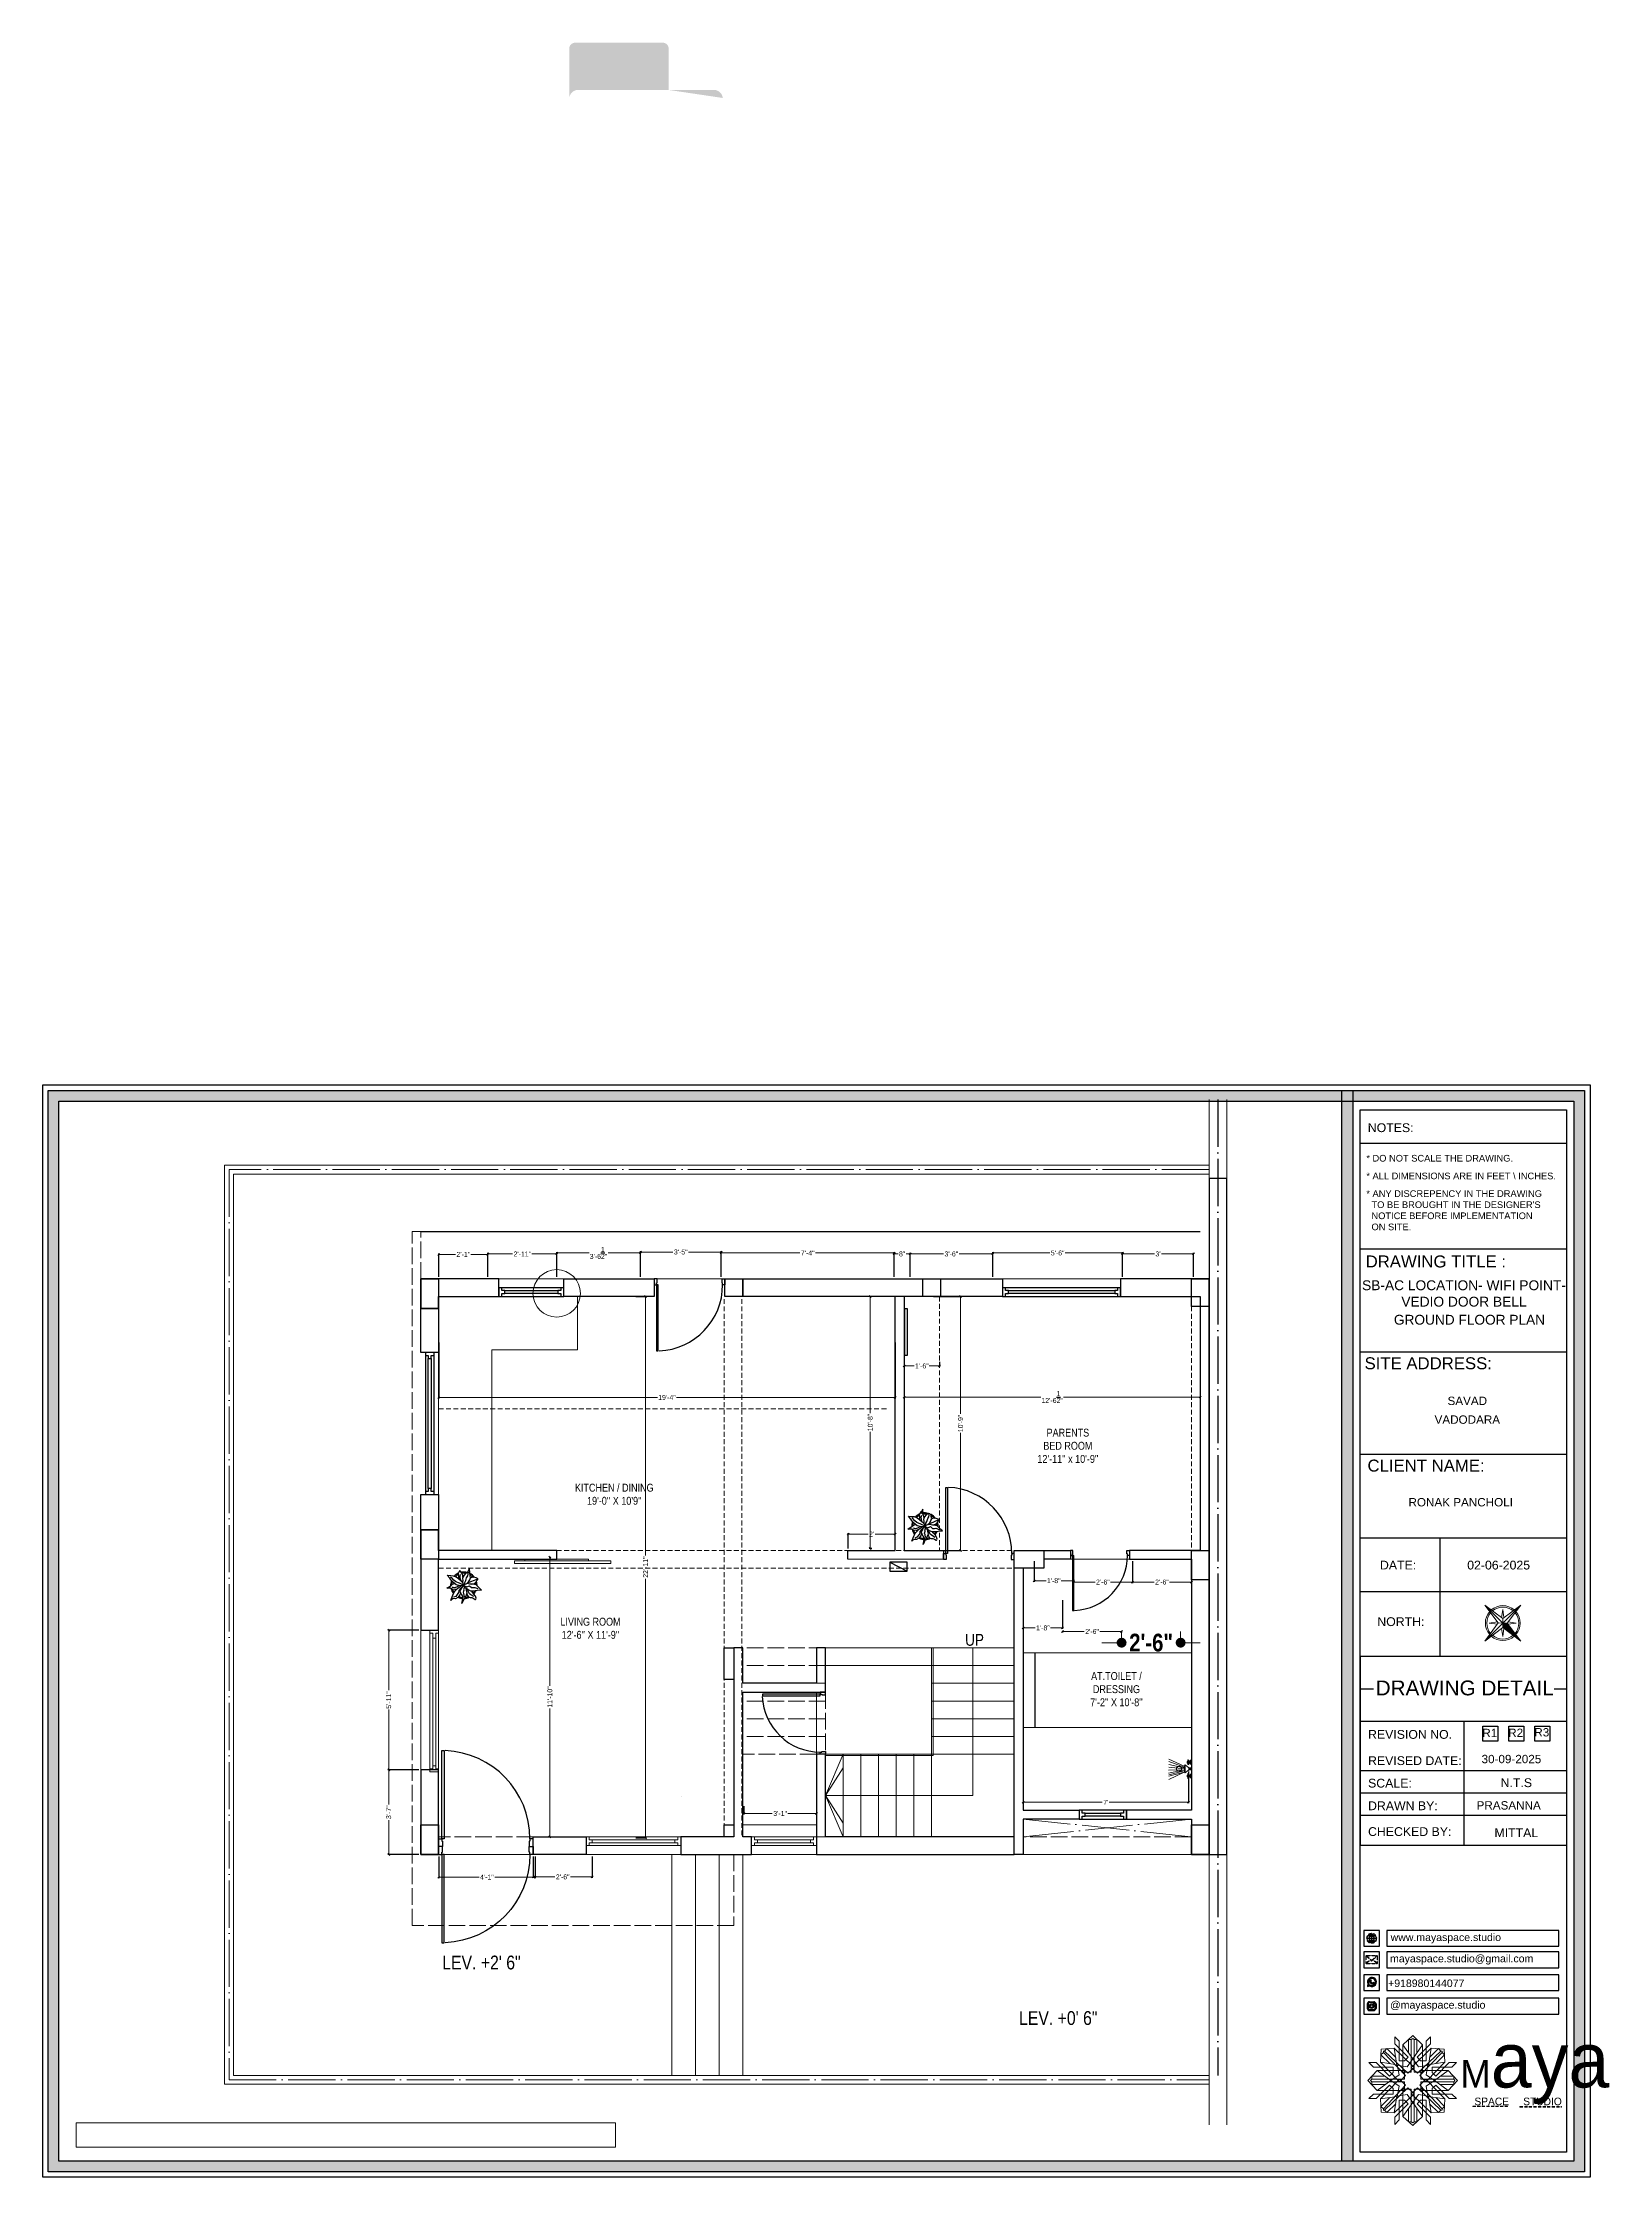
# Model space of a CAD drawing. Header units: millimetres. Extents: x 56222 to 3066687, y -650199 to -121287.
# Drawn here: x 132280 to 133076, y -184555 to -183471 of the extents above; entities that cross this region are included whole.
import ezdxf
from ezdxf.enums import TextEntityAlignment as Align

# ---------------------------------------------------------------- set-up
doc = ezdxf.new("R2010")
doc.units = ezdxf.units.MM
doc.header["$MEASUREMENT"] = 0
doc.header["$PDMODE"] = 35
for name, pattern in [('ACAD_ISO02W100', [15, 12, -3]), ('ACAD_ISO04W100', [30, 24, -3, 0, -3]), ('DASHED', [0.75, 0.5, -0.25]), ('DASHED2', [0.375, 0.25, -0.125]), ('DASHEDX2', [1.5, 1, -0.5])]:
    doc.linetypes.add(name, pattern=pattern)
doc.layers.get('Defpoints').update_dxf_attribs({"color": 220})
for name, color, linetype in [('AR DOOR', 40, 'Continuous'), ('AR ELE-5', 134, 'Continuous'), ('AR HATCH-7', 7, 'Continuous'), ('GROUND FLOOR  ( Text )', 251, 'Continuous')]:
    doc.layers.add(name, color=color, linetype=linetype)
for name, color, linetype, lineweight in [('CENTERLINE ( COLUMN ) ~ DIM', 7, 'Continuous', 9), ('COLUMN', 1, 'Continuous', 30), ('dim05', 1, 'Continuous', 13), ('Dimension', 10, 'DASHEDX2', 20), ('FIRST FLOOR ( TEXT )', 7, 'Continuous', 9), ('FUR', 250, 'Continuous', 0), ('FURNITURE', 32, 'Continuous', 9), ('furniture dimensions', 1, 'DASHED', 0), ('GROUND FLOOR', 7, 'Continuous', 9), ('GROUND FLOOR  ( PLINE )', 251, 'Continuous', 30), ('GROUND FLOOR ( DW_RAIL )', 7, 'Continuous', 9), ('GROUND FLOOR ( STAIR )', 251, 'Continuous', 9), ('Labelling', 1, 'Continuous', 25), ('NAME PLATE', 7, 'Continuous', 25), ('title block', 7, 'Continuous', 9), ('UTILITY', 48, 'Continuous', 9), ('wall', 7, 'Continuous', 30), ('X_PLOT', 1, 'Continuous', 9), ('XX~SLAB ( BEAM )~ ( DIM )', 7, 'Continuous', 9)]:
    doc.layers.add(name, color=color, linetype=linetype, lineweight=lineweight)
doc.layers.add('PDF_INT-ELEC SWITCH BOARD', color=7, linetype='Continuous', true_color=0x00751d)
doc.layers.add('XX~SLAB ( PLINE )', color=251, linetype='Continuous', plot=False)
doc.styles.add('Arial', font='arial.ttf')
doc.styles.add("Cn_BT_0'-0", font='swissc.ttf')
doc.styles.add('Cn_BT_9 ( BOLD )', font='swisscb.ttf', dxfattribs={"height": 9})
doc.styles.add('KATHA', font='swissc.ttf')
doc.styles.get("Standard").update_dxf_attribs({"font": 'arial.ttf', "height": 6})
doc.dimstyles.new('Cn_BT_9 ( BOLD )', dxfattribs={"dimtxt": 9, "dimasz": 5, "dimexe": 1.5, "dimexo": 0, "dimgap": 0.09, "dimtad": 0, "dimzin": 3, "dimdsep": 46, "dimlunit": 4, "dimtxsty": 'Cn_BT_9 ( BOLD )', "dimblk": 'DOT', "dimcen": 0.09, "dimdle": 1.5, "dimclrd": 251, "dimclre": 251, "dimclrt": 5, "dimadec": 0, "dimazin": 0, "dimtfac": 0.75, "dimtofl": 0, "dimtmove": 0, "dimatfit": 3, "dimfxl": 0, "dimtolj": 1, "dimtzin": 0, "dimlwd": 15, "dimlwe": 15, "dimarcsym": 0})
doc.dimstyles.new('ISO-25', dxfattribs={"dimtxt": 2.5, "dimasz": 1, "dimexe": 0.5, "dimexo": 1, "dimtad": 0, "dimdec": 1, "dimlunit": 4, "dimtxsty": 'Standard', "dimblk": 'OBLIQUE', "dimcen": 2.5, "dimclrd": 1, "dimclre": 1, "dimclrt": 5, "dimadec": 0, "dimazin": 0, "dimtfac": 1, "dimtdec": 1, "dimtmove": 0, "dimatfit": 3, "dimfxl": 1, "dimlwd": -1, "dimarcsym": 0})

msp = doc.modelspace()

# ---------------------------------------------------------------- texts
at = {"layer": 'FIRST FLOOR ( TEXT )', "char_height": 4, "attachment_point": 5, "style": 'KATHA'}
for s, insert in [("PARENTS \\PBED ROOM\\P12'-11'' x 10'-9''", (132801.101, -184183.679)), ("KITCHEN / DINING\\P19'-0'' X 10'9''", (132570.628, -184208.297)), ("LIVING ROOM\\P12'-6'' X 11'-9''", (132558.548, -184276.394)), ("AT.TOILET /\\PDRESSING\\P7'-2'' X 10'-8''", (132825.786, -184307.34))]:
    msp.add_mtext(s, dxfattribs=dict(at, insert=insert))
at = {"layer": 'GROUND FLOOR  ( Text )', "insert": (133002.371, -184106.295), "char_height": 5, "width": 121.24935, "attachment_point": 5, "style": 'Arial'}
msp.add_mtext('SB-AC LOCATION- WIFI POINT- VEDIO DOOR BELL', dxfattribs=at)
at = {"layer": 'GROUND FLOOR  ( Text )', "insert": (132753.667, -184282.298), "char_height": 6, "attachment_point": 5, "style": "Cn_BT_0'-0"}
msp.add_mtext('UP', dxfattribs=at)
at = {"layer": 'GROUND FLOOR  ( Text )', "color": 1, "char_height": 7, "attachment_point": 5, "style": "Cn_BT_0'-0"}
for s, insert in [('LEV. +2\' 6"', (132503.122, -184446.255)), ('LEV. +0\' 6"', (132796.21, -184474.463))]:
    msp.add_mtext(s, dxfattribs=dict(at, insert=insert))
at = {"layer": 'NAME PLATE', "style": 'Arial'}
for s, height, p in [('GROUND FLOOR PLAN', 4.97292, (133005.161, -184122.09, 0.126)), (' SAVAD ', 4.2457, (133004.059, -184162.937, 0.126)), ('VADODARA', 4.2457, (133004.059, -184172.469, 0.126)), ('RONAK PANCHOLI    ', 4.24568, (133003.997, -184214.45, 0.126)), ('30-09-2025', 4.2457, (133026.468, -184344.932, 0.126)), ('PRASANNA', 4.2457, (133025.082, -184368.471, 0.126))]:
    msp.add_text(s, height=height, dxfattribs=at).set_placement(p, align=Align.CENTER)
at = {"layer": 'NAME PLATE', "color": 1, "insert": (133015.482, -184327.437, 0.126), "char_height": 4.2457, "width": 5.84159, "attachment_point": 2, "style": 'Arial'}
msp.add_mtext('R1', dxfattribs=at)
at = {"layer": 'NAME PLATE', "char_height": 4.2457, "width": 5.84159, "attachment_point": 2, "style": 'Arial'}
for s, insert in [('R2', (133028.63, -184327.344, 0.126)), ('R3', (133041.904, -184327.085, 0.126))]:
    msp.add_mtext(s, dxfattribs=dict(at, insert=insert))

# ---------------------------------------------------------------- blocks, each defined once
blk = doc.blocks.new('FSFSF')
at = {"color": 42, "lineweight": 5, "true_color": 0xe0ac11}
for p, q in [((28600, 143.5), (28600, 140.2)), ((28602.1, 141.4), (28600, 143.5)), ((28603.9, 139.7), (28608.6, 144.1)), ((28607.9, 142.2), (28608.6, 142.8)), ((28613.3, 139.7), (28608.6, 144.1)), ((28609.3, 142.2), (28608.6, 142.8)), ((28615, 141.4), (28617.1, 143.5)), ((28617.1, 143.5), (28617.1, 140.2)), ((28593.2, 131.5), (28593.5, 137.7)), ((28593.4, 135), (28594.6, 136.1)), ((28593.4, 135), (28597.6, 130.8)), ((28599.8, 138.1), (28593.5, 137.7)), ((28595.1, 136.7), (28594.5, 136.7)), ((28594.6, 136.1), (28594.6, 136.7)), ((28605.2, 125), (28594.6, 136.1)), ((28596.2, 137.9), (28595.1, 136.7)), ((28606.3, 126.1), (28595.1, 136.7)), ((28596.2, 137.9), (28600.5, 133.6)), ((28599.8, 138.1), (28608.6, 129.6)), ((28601, 130), (28599.8, 138.1)), ((28606.5, 133.8), (28600, 140.2)), ((28602.1, 141.4), (28602.1, 132)), ((28603.9, 126.6), (28603.9, 139.7)), ((28603.9, 139.7), (28608.6, 133)), ((28606.5, 133.8), (28604.7, 132)), ((28605.9, 129.2), (28608.6, 133)), ((28607.9, 142.2), (28606.6, 142.2)), ((28606.6, 142.2), (28606.6, 135.8)), ((28607.9, 142.2), (28607.9, 126.6)), ((28613.3, 139.7), (28608.6, 133)), ((28617.4, 138.1), (28608.6, 129.6)), ((28611.3, 129.2), (28608.6, 133)), ((28609.3, 142.2), (28609.3, 126.6)), ((28609.3, 142.2), (28610.6, 142.2)), ((28610.6, 142.2), (28610.6, 135.8)), ((28610.7, 133.8), (28617.1, 140.2)), ((28610.7, 133.8), (28612.4, 132)), ((28610.9, 126.1), (28622, 136.7)), ((28612, 125), (28622.6, 136.1)), ((28613.3, 126.6), (28613.3, 139.7)), ((28615, 141.4), (28615, 132)), ((28616.1, 130), (28617.4, 138.1)), ((28620.9, 137.9), (28616.7, 133.6)), ((28617.4, 138.1), (28623.6, 137.7)), ((28623.8, 135), (28619.6, 130.8)), ((28620.9, 137.9), (28622, 136.7)), ((28622, 136.7), (28622.6, 136.7)), ((28622.6, 136.1), (28622.6, 136.7)), ((28623.8, 135), (28622.6, 136.1)), ((28624, 131.5), (28623.6, 137.7)), ((28591.6, 127.4), (28587.2, 122.7)), ((28591.6, 117.9), (28587.2, 122.7)), ((28587.7, 131.2), (28591.1, 131.2)), ((28589.8, 129.1), (28587.7, 131.2)), ((28589, 123.3), (28588.4, 122.7)), ((28589, 122), (28588.4, 122.7)), ((28589, 123.3), (28589, 124.7)), ((28589, 124.7), (28595.4, 124.7)), ((28589, 123.3), (28604.7, 123.3)), ((28589.8, 129.1), (28599.3, 129.1)), ((28597.5, 124.8), (28591.1, 131.2)), ((28604.7, 127.4), (28591.6, 127.4)), ((28591.6, 127.4), (28598.2, 122.7)), ((28591.6, 117.9), (28598.2, 122.7)), ((28593.2, 131.5), (28601.7, 122.7)), ((28601.2, 130.2), (28593.2, 131.5)), ((28593.2, 113.9), (28601.7, 122.7)), ((28597.5, 124.8), (28599.3, 126.5)), ((28602.1, 125.4), (28598.2, 122.7)), ((28602.1, 119.9), (28598.2, 122.7)), ((28599.3, 126.5), (28599.3, 129.1)), ((28605.9, 129.2), (28601, 130)), ((28602.1, 125.4), (28601.2, 130.2)), ((28602.3, 123.3), (28601.7, 122.7)), ((28602.3, 122), (28601.7, 122.7)), ((28604.7, 132), (28602.1, 132)), ((28602.3, 123.3), (28603, 122.7)), ((28602.3, 122), (28603, 122.7)), ((28605.2, 125), (28603, 122.7)), ((28605.2, 120.4), (28603, 122.7)), ((28603.7, 126.5), (28603.7, 127.4)), ((28604.7, 126.5), (28603.7, 126.5)), ((28604.7, 127.6), (28603.9, 127.6)), ((28607.9, 126.6), (28603.9, 126.6)), ((28604.7, 126.6), (28604.7, 127.6)), ((28604.7, 123.3), (28604.7, 127.4)), ((28606.3, 126.1), (28608.6, 128.3)), ((28607.9, 128.9), (28608.6, 129.6)), ((28607.9, 128.9), (28608.6, 128.3)), ((28609.3, 128.9), (28608.6, 129.6)), ((28609.3, 128.9), (28608.6, 128.3)), ((28610.9, 126.1), (28608.6, 128.3)), ((28609.3, 126.6), (28613.3, 126.6)), ((28611.3, 129.2), (28616.1, 130)), ((28612, 125), (28614.2, 122.7)), ((28612, 120.4), (28614.2, 122.7)), ((28612.4, 132), (28615, 132)), ((28612.5, 126.6), (28612.5, 127.6)), ((28612.5, 127.6), (28613.3, 127.6)), ((28612.5, 123.3), (28612.5, 127.4)), ((28612.5, 127.4), (28625.6, 127.4)), ((28612.5, 126.5), (28613.5, 126.5)), ((28628.2, 123.3), (28612.5, 123.3)), ((28613.5, 126.5), (28613.5, 127.4)), ((28614.9, 123.3), (28614.2, 122.7)), ((28614.9, 122), (28614.2, 122.7)), ((28614.9, 123.3), (28615.5, 122.7)), ((28614.9, 122), (28615.5, 122.7)), ((28615.1, 125.4), (28615.9, 130.2)), ((28615.1, 125.4), (28619, 122.7)), ((28615.1, 119.9), (28619, 122.7)), ((28624, 131.5), (28615.5, 122.7)), ((28624, 113.9), (28615.5, 122.7)), ((28615.9, 130.2), (28624, 131.5)), ((28627.3, 129.1), (28617.9, 129.1)), ((28617.9, 126.5), (28617.9, 129.1)), ((28619.7, 124.8), (28617.9, 126.5)), ((28625.6, 127.4), (28619, 122.7)), ((28625.6, 117.9), (28619, 122.7)), ((28619.7, 124.8), (28626.1, 131.2)), ((28628.2, 124.7), (28621.8, 124.7)), ((28625.6, 127.4), (28630, 122.7)), ((28625.6, 117.9), (28630, 122.7)), ((28629.5, 131.2), (28626.1, 131.2)), ((28627.3, 129.1), (28629.5, 131.2)), ((28628.2, 123.3), (28628.2, 124.7)), ((28628.2, 123.3), (28628.8, 122.7)), ((28628.2, 122), (28628.8, 122.7)), ((28589.8, 116.2), (28587.7, 114.1)), ((28587.7, 114.1), (28591.1, 114.1)), ((28589, 122), (28604.7, 122)), ((28589, 122), (28589, 120.7)), ((28589, 120.7), (28595.4, 120.7)), ((28589.8, 116.2), (28599.3, 116.2)), ((28597.5, 120.5), (28591.1, 114.1)), ((28604.7, 117.9), (28591.6, 117.9)), ((28601.2, 115.1), (28593.2, 113.9)), ((28593.2, 113.9), (28593.5, 107.6)), ((28593.4, 110.3), (28597.6, 114.5)), ((28605.2, 120.4), (28594.6, 109.2)), ((28606.3, 119.1), (28595.1, 108.5)), ((28597.5, 120.5), (28599.3, 118.8)), ((28599.3, 118.8), (28599.3, 116.2)), ((28599.8, 107.2), (28608.6, 115.7)), ((28601, 115.2), (28599.8, 107.2)), ((28605.9, 116), (28601, 115.2)), ((28602.1, 119.9), (28601.2, 115.1)), ((28602.1, 103.8), (28602.1, 113.3)), ((28604.7, 113.3), (28602.1, 113.3)), ((28604.7, 118.8), (28603.7, 118.8)), ((28603.7, 118.8), (28603.7, 117.9)), ((28607.9, 118.6), (28603.9, 118.6)), ((28603.9, 118.6), (28603.9, 105.5)), ((28604.7, 117.7), (28603.9, 117.7)), ((28603.9, 105.5), (28608.6, 112.2)), ((28604.7, 122), (28604.7, 117.9)), ((28604.7, 118.6), (28604.7, 117.7)), ((28606.5, 111.5), (28604.7, 113.3)), ((28605.9, 116), (28608.6, 112.2)), ((28606.3, 119.1), (28608.6, 117)), ((28607.9, 103), (28607.9, 118.6)), ((28607.9, 116.3), (28608.6, 117)), ((28607.9, 116.3), (28608.6, 115.7)), ((28610.9, 119.1), (28608.6, 117)), ((28609.3, 116.3), (28608.6, 117)), ((28609.3, 116.3), (28608.6, 115.7)), ((28611.3, 116), (28608.6, 112.2)), ((28617.4, 107.2), (28608.6, 115.7)), ((28613.3, 105.5), (28608.6, 112.2)), ((28609.3, 118.6), (28613.3, 118.6)), ((28609.3, 103), (28609.3, 118.6)), ((28610.7, 111.5), (28612.4, 113.3)), ((28610.9, 119.1), (28622, 108.5)), ((28611.3, 116), (28616.1, 115.2)), ((28612, 120.4), (28622.6, 109.2)), ((28612.4, 113.3), (28615, 113.3)), ((28612.5, 122), (28612.5, 117.9)), ((28628.2, 122), (28612.5, 122)), ((28612.5, 118.8), (28613.5, 118.8)), ((28612.5, 118.6), (28612.5, 117.7)), ((28612.5, 117.9), (28625.6, 117.9)), ((28612.5, 117.7), (28613.3, 117.7)), ((28613.3, 118.6), (28613.3, 105.5)), ((28613.5, 118.8), (28613.5, 117.9)), ((28615, 103.8), (28615, 113.3)), ((28615.1, 119.9), (28615.9, 115.1)), ((28615.9, 115.1), (28624, 113.9)), ((28616.1, 115.2), (28617.4, 107.2)), ((28619.7, 120.5), (28617.9, 118.8)), ((28617.9, 118.8), (28617.9, 116.2)), ((28627.3, 116.2), (28617.9, 116.2)), ((28623.8, 110.3), (28619.6, 114.5)), ((28619.7, 120.5), (28626.1, 114.1)), ((28628.2, 120.7), (28621.8, 120.7)), ((28624, 113.9), (28623.6, 107.6)), ((28629.5, 114.1), (28626.1, 114.1)), ((28627.3, 116.2), (28629.5, 114.1)), ((28628.2, 122), (28628.2, 120.7)), ((28593.4, 110.3), (28594.6, 109.2)), ((28599.8, 107.2), (28593.5, 107.5)), ((28595.1, 108.5), (28594.5, 108.5)), ((28594.6, 109.2), (28594.6, 108.6)), ((28596.2, 107.4), (28595.1, 108.5)), ((28596.2, 107.4), (28600.5, 111.6)), ((28606.5, 111.5), (28600, 105.1)), ((28600, 101.7), (28600, 105.1)), ((28602.1, 103.8), (28600, 101.7)), ((28603.9, 105.5), (28608.6, 101.1)), ((28606.6, 103), (28606.6, 109.4)), ((28607.9, 103), (28606.6, 103)), ((28607.9, 103), (28608.6, 102.4)), ((28613.3, 105.5), (28608.6, 101.1)), ((28609.3, 103), (28608.6, 102.4)), ((28609.3, 103), (28610.6, 103)), ((28610.6, 103), (28610.6, 109.4)), ((28610.7, 111.5), (28617.1, 105.1)), ((28615, 103.8), (28617.1, 101.7)), ((28620.9, 107.4), (28616.7, 111.6)), ((28617.1, 101.7), (28617.1, 105.1)), ((28617.4, 107.2), (28623.6, 107.5)), ((28620.9, 107.4), (28622, 108.5)), ((28622, 108.5), (28622.6, 108.5)), ((28623.8, 110.3), (28622.6, 109.2)), ((28622.6, 109.2), (28622.6, 108.6))]:
    blk.add_line(p, q, dxfattribs=at)
blk = doc.blocks.new('hgwg')
at = {"layer": 'Dimension', "true_color": 0xd39e00}
h = blk.add_hatch(color=42, dxfattribs=at)
h.dxf.hatch_style = 1
h.paths.add_polyline_path([(27505.71, 45.05), (27494.27, 45.05), (27494.27, 44.9), (27505.71, 44.9)])
h = blk.add_hatch(color=42, dxfattribs=at)
h.dxf.hatch_style = 1
h.paths.add_polyline_path([(27523.3, 44.9), (27509.68, 44.9), (27509.68, 44.75), (27523.3, 44.75)])
at = {"layer": 'Dimension', "color": 42, "true_color": 0xd39e00}
for p, q in [((27494.27, 45.05), (27505.71, 45.05)), ((27494.27, 44.9), (27494.27, 45.05)), ((27494.27, 44.9), (27505.71, 44.9)), ((27505.71, 45.05), (27505.71, 44.9)), ((27509.68, 44.9), (27523.3, 44.9)), ((27509.68, 44.9), (27509.68, 44.75)), ((27509.68, 44.75), (27523.3, 44.75)), ((27523.3, 44.75), (27523.3, 44.9))]:
    blk.add_line(p, q, dxfattribs=at)
at = {"layer": 'Dimension', "color": 42, "true_color": 0xd39e00, "attachment_point": 1}
for s, width, insert, char_height in [('{\\fCinzel|b0|i0|c0|p2;\\H1.5x;M\\fAmsterdam One|b0|i0|c0|p2;\\H2x;aya}', 85.3277, (27490.17, 69.17), 6), ('{\\fCinzel|b0|i0|c0|p0;SPACE     STUDIO}', 66.129, (27494.83, 47.86), 2.5)]:
    blk.add_mtext_dynamic_manual_height_columns(s, width=width, gutter_width=30, heights=[0], dxfattribs=dict(at, insert=insert, char_height=char_height))
blk = doc.blocks.new('QEGW4TG')
at = {"layer": 'Dimension', "true_color": 0x000000}
h = blk.add_hatch(color=18, dxfattribs=at)
h.dxf.hatch_style = 1
h.paths.add_polyline_path([(2.69, 1.93, 0.170513), (2.95, 1.97, 0.190337), (3.11, 2.18, 0.466684), (3.03, 2.29), (2.79, 2.37, 0.273721), (2.69, 2.34, 0.040749), (2.63, 2.27, -0.441282), (2.53, 2.25, -0.11828), (2.06, 2.64, -0.441282), (2.07, 2.74, 0.040749), (2.13, 2.81, 0.290083), (2.14, 2.92), (2.01, 3.18, 0.316231), (1.91, 3.2, 0.190337), (1.73, 3, 0.170513), (1.72, 2.74, 0.252784)], flags=0)
h.paths.add_polyline_path([(1.19, 1.98), (1.03, 1.3, 0.550912), (1.11, 1.23), (1.75, 1.39, 6.344125)])
h.paths.add_polyline_path([(1.81, 1.7), (1.4, 1.6), (1.5, 2.03, -9.071339)], flags=16)
h.paths.add_polyline_path([(2.95, 1.97, -0.203224), (2.64, 1.94, -0.231509), (1.75, 2.69, -0.209023), (1.73, 3, -0.17811), (1.89, 3.19, -0.370089), (2.01, 3.18), (2.17, 2.86, -0.071517), (2.06, 2.73, 0.321676), (2.05, 2.65, 0.126524), (2.55, 2.24, 0.312216), (2.62, 2.26, -0.041087), (2.68, 2.34, -0.290673), (2.79, 2.37), (3.13, 2.26, -0.24764)], flags=0)
h = blk.add_hatch(color=18, dxfattribs=at)
h.dxf.hatch_style = 1
h.paths.add_polyline_path([(2.69, 2.34, 0.040749), (2.63, 2.27, -0.441282), (2.53, 2.25, -0.11828), (2.06, 2.64, -0.441282), (2.07, 2.74, 0.040749), (2.13, 2.81, 0.290083), (2.14, 2.92), (2.01, 3.18, 0.316231), (1.91, 3.2, 0.190337), (1.73, 3, 0.170513), (1.72, 2.74, 0.252784), (2.69, 1.93, 0.170513), (2.95, 1.97, 0.190337), (3.11, 2.18, 0.466684), (3.03, 2.29), (2.79, 2.37, 0.273721)])
for p, q in [((1.19, 1.98), (1.03, 1.3)), ((1.1, 1.23), (1.75, 1.39)), ((1.5, 2.03), (1.4, 1.6)), ((1.4, 1.6), (1.81, 1.7)), ((2.01, 3.18), (2.14, 2.92)), ((3.07, 2.28), (2.8, 2.36))]:
    blk.add_line(p, q)
blk.add_lwpolyline([(0, 0), (4.68, 0), (4.68, 4.68), (0, 4.68)], close=True)
for centre, radius, start, end in [((1.09, 1.29), 0.0598, 164.84831, 282.14582), ((2.39, 2.56), 1.34, 241.47269, 205.64225), ((2.39, 2.56), 1.04, 235.99618, 210.83325), ((2.09, 2.87), 0.39, 159.7007, 198.40719), ((2.96, 3.23), 1.33, 201.42182, 258.16694), ((2.07, 2.87), 0.364, 118.96853, 159.36483), ((1.94, 3.12), 0.0896, 41.89846, 123.13436), ((2.11, 2.68), 0.066, 135.99317, 224.88915), ((1.67, 3.16), 0.586, 312.46169, 321.87278), ((3.12, 3.42), 1.31, 216.54555, 243.52792), ((2.05, 2.87), 0.104, 320.39235, 28.69706), ((2.57, 2.3), 0.066, 234.24815, 323.14414), ((3.11, 1.94), 0.586, 137.26453, 146.67562), ((2.76, 2.27), 0.104, 70.44024, 138.74495), ((2.75, 2.31), 0.39, 260.73011, 299.43661), ((2.76, 2.29), 0.364, 299.77248, 340.16878), ((3.03, 2.2), 0.0896, 336.00294, 57.23884)]:
    blk.add_arc(centre, radius, start, end)
blk = doc.blocks.new('ASGERG')
at = {"layer": 'Dimension', "true_color": 0x000000}
h = blk.add_hatch(color=18, dxfattribs=at)
h.dxf.hatch_style = 1
h.paths.add_polyline_path([(0.99, 1.7, 0.402382), (1.83, 1.03), (2.96, 1.03, 0.353872), (3.66, 1.7), (3.66, 2.99, 0.402382), (2.83, 3.67), (1.69, 3.67, 0.353872), (0.99, 2.99)])
h.paths.add_polyline_path([(1.27, 2.85, -0.426145), (1.72, 3.4), (2.85, 3.4, -0.402382), (3.38, 2.97), (3.38, 1.85, -0.426145), (2.94, 1.3), (1.8, 1.3, -0.402382), (1.27, 1.72)], flags=16)
h.paths.add_polyline_path([(3.02, 2.35, -1), (1.64, 2.35, -1)], flags=0)
h.paths.add_polyline_path([(2.74, 2.35, -1), (1.92, 2.35, -1)], flags=0)
h.paths.add_polyline_path([(3.19, 3.02, -1), (2.86, 3.02, -1)], flags=0)
h.paths.add_polyline_path([(1.64, 2.35, 1), (3.02, 2.35, 1)], flags=0)
h = blk.add_hatch(color=18, dxfattribs=at)
h.dxf.hatch_style = 1
h.paths.add_polyline_path([(1.64, 2.35, 1), (3.02, 2.35, 1)])
h.paths.add_polyline_path([(2.74, 2.35, -1), (1.92, 2.35, -1)], flags=16)
h = blk.add_hatch(color=18, dxfattribs=at)
h.dxf.hatch_style = 1
h.paths.add_polyline_path([(3.19, 3.02, 1), (2.86, 3.02, 1)])
for p, q in [((0.99, 2.99), (0.99, 1.7)), ((1.27, 2.97), (1.27, 1.72)), ((1.69, 3.67), (2.96, 3.67)), ((1.69, 1.03), (2.96, 1.03)), ((2.94, 3.4), (1.72, 3.4)), ((2.94, 1.3), (1.72, 1.3)), ((3.38, 2.97), (3.38, 1.72)), ((3.66, 2.99), (3.66, 1.7))]:
    blk.add_line(p, q)
blk.add_lwpolyline([(0, 0), (4.68, 0), (4.68, 4.68), (0, 4.68)], close=True)
for centre, radius in [((2.33, 2.35), 0.694), ((2.33, 2.35), 0.414), ((3.02, 3.02), 0.168)]:
    blk.add_circle(centre, radius)
for centre, radius, start, end in [((1.76, 2.89), 0.778, 94.86305, 172.81274), ((1.76, 1.8), 0.778, 187.18726, 265.13695), ((1.76, 2.91), 0.491, 94.86305, 172.81274), ((1.76, 1.78), 0.491, 187.18726, 265.13695), ((2.9, 2.91), 0.491, 7.18726, 85.13695), ((2.9, 1.78), 0.491, 274.86305, 352.81274), ((2.89, 2.89), 0.778, 7.18726, 85.13695), ((2.89, 1.8), 0.778, 274.86305, 352.81274)]:
    blk.add_arc(centre, radius, start, end)
blk = doc.blocks.new('ETYETE')
at = {"layer": 'Dimension', "true_color": 0x000000}
h = blk.add_hatch(color=18, dxfattribs=at)
h.dxf.hatch_style = 1
h.paths.add_polyline_path([(3.76, 1.14, 0.414214), (4.12, 1.5), (4.12, 3.29, 0.414214), (3.76, 3.65), (0.92, 3.65, 0.414214), (0.56, 3.29), (0.56, 1.5, 0.414214), (0.92, 1.14)])
h.paths.add_polyline_path([(2.61, 2.22), (3.92, 1.34, -0.198912), (3.76, 1.28), (0.92, 1.28, -0.198912), (0.76, 1.34), (2.08, 2.22), (2.34, 1.98)], flags=16)
h.paths.add_polyline_path([(2.34, 2.16), (0.89, 3.51, -0.028783), (0.92, 3.52), (3.76, 3.52, -0.028783), (3.79, 3.51)], flags=16)
h.paths.add_polyline_path([(2.71, 2.32), (3.92, 3.45, -0.202482), (3.99, 3.29), (3.99, 1.5, -0.043076), (3.98, 1.46)], flags=16)
h.paths.add_polyline_path([(1.98, 2.32), (0.7, 1.46, -0.043076), (0.7, 1.5), (0.7, 3.29, -0.202482), (0.76, 3.45)], flags=16)
blk.add_lwpolyline([(0, 0), (4.68, 0), (4.68, 4.68), (0, 4.68)], close=True)
at = {"layer": 'Dimension', "color": 18, "true_color": 0x000000}
for p, q in [((0.56, 3.29), (0.56, 1.5)), ((0.7, 3.29), (0.7, 1.5)), ((0.7, 1.46), (1.98, 2.32)), ((0.76, 3.45), (1.98, 2.32)), ((0.76, 1.34), (2.08, 2.22)), ((0.89, 3.51), (2.34, 2.16)), ((0.92, 3.65), (3.76, 3.65)), ((0.92, 3.52), (3.76, 3.52)), ((0.92, 1.28), (3.76, 1.28)), ((0.92, 1.14), (3.76, 1.14)), ((2.08, 2.22), (2.34, 1.98)), ((2.34, 2.16), (3.79, 3.51)), ((2.34, 1.98), (2.61, 2.22)), ((3.92, 1.34), (2.61, 2.22)), ((2.71, 2.32), (3.92, 3.45)), ((3.98, 1.46), (2.71, 2.32)), ((3.99, 3.29), (3.99, 1.5)), ((4.12, 3.29), (4.12, 1.5))]:
    blk.add_line(p, q, dxfattribs=at)
for centre, radius, start, end in [((0.92, 3.29), 0.358, 90, 180), ((0.92, 1.5), 0.358, 180, 270), ((0.92, 3.29), 0.224, 134.21359, 180), ((0.92, 1.5), 0.224, 180, 189.86619), ((0.92, 1.5), 0.224, 225, 270), ((0.92, 3.29), 0.224, 90, 96.59483), ((3.76, 3.29), 0.358, 0, 90), ((3.76, 3.29), 0.224, 83.40517, 90), ((3.76, 1.5), 0.358, 270, 0), ((3.76, 1.5), 0.224, 270, 315), ((3.76, 3.29), 0.224, 0, 45.78641), ((3.76, 1.5), 0.224, 350.13381, 0)]:
    blk.add_arc(centre, radius, start, end, dxfattribs=at)
blk = doc.blocks.new('DTGWEGEARG')
at = {"layer": 'Dimension', "true_color": 0x000000}
h = blk.add_hatch(color=18, dxfattribs=at)
h.dxf.hatch_style = 1
h.paths.add_polyline_path([(3.83, 2.34, 1), (0.85, 2.34, 1)])
h.paths.add_polyline_path([(2.51, 1.01, 0.105795), (2.96, 1.58, -0.055205), (3.3, 1.41, -0.169822)], flags=16)
h.paths.add_polyline_path([(2.41, 1.12), (2.41, 1.69, -0.058279), (2.81, 1.63, -0.103353)], flags=16)
h.paths.add_polyline_path([(2.26, 1.13, -0.101741), (1.87, 1.63, -0.057171), (2.26, 1.69)], flags=16)
h.paths.add_polyline_path([(2.17, 1.01, -0.169822), (1.38, 1.41, -0.055205), (1.72, 1.58, 0.105795)], flags=16)
h.paths.add_polyline_path([(3.02, 1.72, 0.081336), (3.13, 2.27), (3.68, 2.27, -0.152069), (3.4, 1.52, 0.05687)], flags=16)
h.paths.add_polyline_path([(2.87, 1.77, 0.061945), (2.41, 1.84), (2.41, 2.27), (2.98, 2.27, -0.081344)], flags=16)
h.paths.add_polyline_path([(2.26, 1.84, 0.060923), (1.8, 1.77, -0.081344), (1.7, 2.27), (2.26, 2.27)], flags=16)
h.paths.add_polyline_path([(1.66, 1.72, 0.05687), (1.28, 1.52, -0.152069), (1, 2.27), (1.55, 2.27, 0.081336)], flags=16)
h.paths.add_polyline_path([(2.41, 2.42), (2.41, 2.83, 0.061945), (2.87, 2.91, -0.080009), (2.98, 2.42)], flags=16)
h.paths.add_polyline_path([(3.13, 2.42, 0.080116), (3.02, 2.96, 0.05687), (3.4, 3.16, 0.028258), (3.3, 3.27, -0.055205), (2.96, 3.1, 0.105795), (2.51, 3.67, -0.36029), (3.68, 2.42)], flags=16)
h.paths.add_polyline_path([(2.26, 2.42), (1.7, 2.42, -0.080009), (1.8, 2.91, 0.060923), (2.26, 2.84)], flags=16)
h.paths.add_polyline_path([(1.55, 2.42), (1, 2.42, -0.150466), (1.28, 3.16, 0.05687), (1.66, 2.96, 0.080116)], flags=16)
h.paths.add_polyline_path([(2.41, 2.98), (2.41, 3.56, -0.103353), (2.81, 3.05, -0.058279)], flags=16)
h.paths.add_polyline_path([(2.26, 2.99, -0.057171), (1.87, 3.05, -0.101741), (2.26, 3.55)], flags=16)
h.paths.add_polyline_path([(1.72, 3.1, -0.055205), (1.38, 3.27, -0.169822), (2.17, 3.67, 0.105795)], flags=16)
blk.add_lwpolyline([(0, 0), (4.68, 0), (4.68, 4.68), (0, 4.68)], close=True)
at = {"layer": 'Dimension', "color": 18, "true_color": 0x000000}
for p, q in [((1, 2.42), (1.55, 2.42)), ((1, 2.27), (1.55, 2.27)), ((1.7, 2.42), (2.26, 2.42)), ((1.7, 2.27), (2.26, 2.27)), ((2.26, 3.55), (2.26, 2.99)), ((2.26, 2.84), (2.26, 2.42)), ((2.26, 2.27), (2.26, 1.84)), ((2.26, 1.69), (2.26, 1.13)), ((2.41, 3.56), (2.41, 2.98)), ((2.41, 2.83), (2.41, 2.42)), ((2.41, 2.42), (2.98, 2.42)), ((2.41, 2.27), (2.98, 2.27)), ((2.41, 2.27), (2.41, 1.84)), ((2.41, 1.69), (2.41, 1.12)), ((3.13, 2.42), (3.68, 2.42)), ((3.13, 2.27), (3.68, 2.27))]:
    blk.add_line(p, q, dxfattribs=at)
blk.add_circle((2.34, 2.34), 1.49, dxfattribs=at)
for centre, radius, start, end in [((2.34, 2.34), 1.34, 142.38188, 176.60928), ((2.34, 2.34), 1.34, 183.03147, 217.61812), ((2.34, 4.74), 1.9, 236.13994, 249.15951), ((2.34, -0.06), 1.9, 110.84049, 123.86006), ((2.34, 2.34), 1.34, 97.35489, 135.90733), ((2.34, 4.74), 1.75, 236.74173, 249.38105), ((2.34, -0.06), 1.75, 110.61895, 123.25827), ((2.34, 2.34), 1.34, 224.09267, 262.64511), ((3.28, 2.34), 1.73, 159.05674, 177.37895), ((3.28, 2.34), 1.73, 182.34346, 200.94326), ((3.28, 2.34), 1.58, 158.83251, 177.13018), ((3.28, 2.34), 1.58, 182.56584, 201.16749), ((3.28, 2.34), 1.73, 129.93011, 154.08674), ((3.28, 2.34), 1.73, 205.91326, 230.06989), ((2.34, 4.74), 1.9, 253.67992, 267.62529), ((2.34, -0.06), 1.9, 92.37471, 106.32008), ((3.28, 2.34), 1.58, 130.10725, 153.34459), ((2.34, 4.74), 1.75, 254.33365, 267.42202), ((2.34, -0.06), 1.75, 92.57798, 105.66635), ((3.28, 2.34), 1.58, 206.65541, 229.89275), ((1.4, 2.34), 1.58, 26.65541, 50.25843), ((2.34, 4.74), 1.75, 272.32478, 285.66635), ((2.34, 4.74), 1.9, 272.1415, 286.32008), ((2.34, -0.06), 1.9, 73.67992, 87.8585), ((2.34, -0.06), 1.75, 74.33365, 87.67522), ((1.4, 2.34), 1.58, 309.74157, 333.34459), ((2.34, 2.34), 1.34, 3.39072, 82.64511), ((1.4, 2.34), 1.73, 25.91326, 50.06989), ((1.4, 2.34), 1.73, 309.93011, 334.08674), ((2.34, 2.34), 1.34, 277.35489, 315.90733), ((1.4, 2.34), 1.58, 2.86982, 21.16749), ((1.4, 2.34), 1.58, 338.83251, 357.43416), ((2.34, 4.74), 1.75, 290.61895, 303.25827), ((2.34, -0.06), 1.75, 56.74173, 69.38105), ((2.34, 4.74), 1.9, 290.84049, 303.86006), ((1.4, 2.34), 1.73, 2.62105, 20.94326), ((1.4, 2.34), 1.73, 339.05674, 357.65654), ((2.34, -0.06), 1.9, 56.13994, 69.15951), ((2.34, 2.34), 1.34, 322.38188, 356.96853)]:
    blk.add_arc(centre, radius, start, end, dxfattribs=at)
blk = doc.blocks.new('4t')
at = {"transparency": 33554607}
h = blk.add_hatch(color=1, dxfattribs=at)
h.dxf.hatch_style = 1
h.paths.add_polyline_path([(45531.3, -35822.3), (45529.2, -35821.8), (45528.1, -35837)])
h = blk.add_hatch(color=1, dxfattribs=at)
h.dxf.hatch_style = 1
h.paths.add_polyline_path([(45533.4, -35822.8), (45531.3, -35822.3), (45528.1, -35837)])
h = blk.add_hatch(color=1, dxfattribs=at)
h.dxf.hatch_style = 1
h.paths.add_polyline_path([(45531.8, -35820.2), (45529.2, -35821.8), (45531.3, -35822.3)])
h = blk.add_hatch(color=1, dxfattribs=at)
h.dxf.hatch_style = 1
h.paths.add_polyline_path([(45531.8, -35820.2), (45531.3, -35822.3), (45533.4, -35822.8)])
at = {"layer": 'title block', "color": 7, "lineweight": 9}
for p, q in [((45535.5, -35803.4), (45530.2, -35817.6)), ((45535.5, -35803.4), (45531.8, -35820.2)), ((45534.4, -35818.5), (45535.5, -35803.4)), ((45530.2, -35817.6), (45515, -35816.5)), ((45515, -35816.5), (45529.2, -35821.8)), ((45515, -35816.5), (45531.8, -35820.2)), ((45528.3, -35821.5), (45524.1, -35825.1)), ((45524.1, -35825.1), (45529.2, -35822.8)), ((45530.5, -35816.7), (45526.9, -35812.5)), ((45526.9, -35812.5), (45529.2, -35817.5)), ((45531.8, -35820.2), (45528.1, -35837)), ((45529.2, -35821.8), (45528.1, -35837)), ((45528.1, -35837), (45533.4, -35822.8)), ((45531.8, -35820.2), (45529.2, -35821.8)), ((45531.8, -35820.2), (45530.2, -35817.6)), ((45534.4, -35818.5), (45531.8, -35820.2)), ((45533.4, -35822.8), (45531.8, -35820.2)), ((45531.8, -35820.2), (45548.6, -35823.9)), ((45533.1, -35823.7), (45536.7, -35827.9)), ((45533.4, -35822.8), (45548.6, -35823.9)), ((45539.5, -35815.3), (45534.4, -35817.6)), ((45548.6, -35823.9), (45534.4, -35818.5)), ((45536.7, -35827.9), (45534.4, -35822.8)), ((45535.3, -35818.9), (45539.5, -35815.3))]:
    blk.add_line(p, q, dxfattribs=at)
for radius, start, end in [(11.8, 81.36, 163.7665), (10.8, 82.4286, 162.6979), (11.8, 351.36, 73.7665), (11.8, 171.36, 253.7665), (10.8, 172.4286, 252.6979), (11.8, 261.36, 343.7665), (10.8, 262.4286, 342.6979), (10.8, 352.4286, 72.6979)]:
    blk.add_arc((45531.8, -35820.2), radius, start, end, dxfattribs=at)
blk = doc.blocks.new('LAYOUT FILE')
at = {"layer": 'NAME PLATE', "true_color": 0xd39e00}
h = blk.add_hatch(color=42, dxfattribs=at)
h.paths.add_polyline_path([(3346889.83, -513806.18), (3346889.83, -514260.7), (3347535.56, -514260.7), (3347535.56, -513806.18)])
h.paths.add_polyline_path([(3346894.36, -513810.71), (3347531.03, -513810.71), (3347531.03, -514256.17), (3346894.36, -514256.17)], flags=16)
blk.add_hatch(color=42, dxfattribs=at).paths.add_polyline_path([(3347433.6, -514256.17), (3347438.13, -514256.17), (3347438.13, -513806.18), (3347433.6, -513806.18)])
at = {"layer": 'NAME PLATE', "color": 42, "true_color": 0xd39e00}
for p, q in [((3347527.96, -513828.55), (3347441.2, -513828.55)), ((3347527.96, -513872.99), (3347441.2, -513872.99)), ((3347527.96, -513916.26), (3347441.2, -513916.26)), ((3347527.96, -513959.27), (3347441.2, -513959.27)), ((3347527.96, -513994.31), (3347441.2, -513994.31)), ((3347474.77, -513994.31), (3347474.77, -514044.12)), ((3347527.96, -514016.86), (3347441.2, -514016.86)), ((3347527.96, -514044.12), (3347441.2, -514044.12)), ((3347441.2, -514044.12), (3347441.2, -514123.43)), ((3347527.96, -514044.12), (3347527.96, -514123.43)), ((3347441.2, -514057.72), (3347446.81, -514057.72)), ((3347522.72, -514057.72), (3347527.96, -514057.72)), ((3347441.2, -514071.32), (3347527.96, -514071.32)), ((3347484.98, -514123.43), (3347484.98, -514071.32)), ((3347527.96, -514092.16), (3347441.2, -514092.16)), ((3347527.96, -514101.55), (3347441.2, -514101.55)), ((3347527.96, -514110.94), (3347441.2, -514110.94)), ((3347441.2, -514123.43), (3347527.96, -514123.43))]:
    blk.add_line(p, q, dxfattribs=at)
for points in [[(3346887.56, -513803.91), (3347537.83, -513803.91), (3347537.83, -514262.96), (3346887.56, -514262.96)], [(3346889.83, -513806.18), (3347535.56, -513806.18), (3347535.56, -514260.7), (3346889.83, -514260.7)], [(3347433.6, -514256.17), (3347433.6, -513806.18), (3347438.13, -513806.18), (3347438.13, -514256.17)], [(3346894.36, -513810.71), (3347531.03, -513810.71), (3347531.03, -514256.17), (3346894.36, -514256.17)], [(3347441.2, -514252.44), (3347441.2, -513814.44), (3347527.96, -513814.44), (3347527.96, -514252.44)], [(3347492.73, -514073.33), (3347499.12, -514073.33), (3347499.12, -514079.72), (3347492.73, -514079.72)], [(3347503.67, -514073.33), (3347510.06, -514073.33), (3347510.06, -514079.72), (3347503.67, -514079.72)], [(3347514.62, -514073.33), (3347521.01, -514073.33), (3347521.01, -514079.72), (3347514.62, -514079.72)]]:
    blk.add_lwpolyline(points, close=True, dxfattribs=at)
at = {"layer": 'NAME PLATE', "color": 18, "true_color": 0x000000}
for points in [[(3347452.43, -514165.84), (3347524.78, -514165.84), (3347524.78, -514159.23), (3347452.43, -514159.23)], [(3347452.43, -514174.87), (3347524.78, -514174.87), (3347524.78, -514168.26), (3347452.43, -514168.26)], [(3347452.46, -514184.5), (3347524.78, -514184.5), (3347524.78, -514177.88), (3347452.46, -514177.88)], [(3347452.43, -514194.36), (3347524.78, -514194.36), (3347524.78, -514187.74), (3347452.43, -514187.74)]]:
    blk.add_lwpolyline(points, close=True, dxfattribs=at)
at = {"layer": 'NAME PLATE', "xscale": 0.6215000753186288, "yscale": 0.6215000753186288, "zscale": 0.6215000753186288, "rotation": 57.43675864906671}
blk.add_blockref('4t', (3313507.76, -525897.34), dxfattribs=at)
at = {"layer": 'NAME PLATE', "color": 42, "true_color": 0xd39e00}
for name, p, xscale, yscale, zscale in [('DTGWEGEARG', (3347442.76, -514165.84), 1.413658832510879, 1.413658832510879, 1.413658832510879), ('ETYETE', (3347442.76, -514174.87), 1.413658832510879, 1.413658832510879, 1.413658832510879), ('QEGW4TG', (3347442.8, -514184.5), 1.413658832510879, 1.413658832510879, 1.413658832510879), ('ASGERG', (3347442.76, -514194.36), 1.413658832510879, 1.413658832510879, 1.413658832510879), ('FSFSF', (3322302.67, -514330.17), 0.8794785156214666, 0.8794785156214666, 0.8794785156214666), ('hgwg', (3312200.76, -514290.9), 1.283459272116341, 1.283459272116341, 1.283459272116341)]:
    blk.add_blockref(name, p, dxfattribs=dict(at, xscale=xscale, yscale=yscale, zscale=zscale))
at = {"layer": 'NAME PLATE', "style": 'Arial'}
for s, height, p in [('NOTES:', 3.699, (3347454.07, -513823.73)), ('DRAWING TITLE : ', 5.0338, (3347474.01, -513880.61)), ('SITE ADDRESS:', 5.0338, (3347469.85, -513923.39)), ('CLIENT NAME:', 5.0338, (3347468.93, -513966.4)), ('DATE:', 3.699, (3347457.17, -514007.54)), ('02-06-2025', 3.699, (3347499.44, -514007.54)), ('NORTH:', 3.699, (3347458.35, -514031.31)), ('DRAWING DETAIL', 6.2234, (3347485.18, -514060.42)), ('REVISION NO.', 3.6986, (3347462.21, -514078.69)), ('REVISED DATE: ', 3.6986, (3347464.94, -514089.72)), ('SCALE:', 3.699, (3347453.75, -514099.17)), ('DRAWN BY:', 3.699, (3347459.2, -514108.68)), ('CHECKED BY:', 3.6986, (3347462.07, -514119.53)), ('MITTAL', 3.699, (3347506.87, -514120.02))]:
    blk.add_text(s, height=height, dxfattribs=at).set_placement(p, align=Align.CENTER)
for s, insert, char_height, width, attachment_point in [('* DO NOT SCALE THE DRAWING.', (3347443.82, -513833.31, 0), 2.7974, 108.0765, 1), ('* ALL DIMENSIONS ARE IN FEET \\\\ INCHES.', (3347443.82, -513840.75, 0), 2.7974, 108.0765, 1), ("* ANY DISCREPENCY IN THE DRAWING \\P  TO BE BROUGHT IN THE DESIGNER'S\\P  NOTICE BEFORE IMPLEMENTATION \\P  ON SITE.", (3347443.82, -513848.18, 0), 2.7974, 108.0765, 1), ('N.T.S', (3347506.87, -514095.29, 0), 3.699, 7.2187, 2)]:
    blk.add_mtext(s, dxfattribs=dict(at, insert=insert, char_height=char_height, width=width, attachment_point=attachment_point))
at = {"layer": 'NAME PLATE', "color": 18, "true_color": 0x000000, "char_height": 3.1609, "attachment_point": 1}
for s, width, gutter_width, insert in [('www.mayaspace.studio', 49.6053, 41.49, (3347454.06, -514160.52, 0)), ('mayaspace.studio@gmail.com', 30.9472, 25.89, (3347453.81, -514169.44, 0)), ('+918980144077', 120.6798, 25.89, (3347452.99, -514179.84, 0)), ('@mayaspace.studio', 30.9472, 25.89, (3347453.81, -514188.92, 0))]:
    blk.add_mtext_dynamic_manual_height_columns(s, width=width, gutter_width=gutter_width, heights=[0], dxfattribs=dict(at, insert=insert))
blk = doc.blocks.new('*U133')
for points in [[(-40, 0), (0, 0), (0, 30), (10, 30), (10, 100), (-40, 100)], [(0, 0), (0, -1120), (30, -1120), (30, 0)], [(1160, 0), (1120, 0), (1120, 30), (1110, 30), (1110, 100), (1160, 100)]]:
    blk.add_lwpolyline(points, close=True)
at = {"layer": 'AR ELE-5', "linetype": 'ByBlock', "ltscale": 15}
blk.add_arc((-2, 1), 1122, 272.373, 359.9653, dxfattribs=at)
blk = doc.blocks.new('*U18')
for points in [[(0, 0), (0, 1120), (-30, 1120), (-30, 0)], [(40, 0), (0, 0), (0, -30), (-10, -30), (-10, -100), (40, -100)], [(-1160, 0), (-1120, 0), (-1120, -30), (-1110, -30), (-1110, -100), (-1160, -100)]]:
    blk.add_lwpolyline(points, close=True)
at = {"layer": 'AR ELE-5', "linetype": 'ByBlock', "ltscale": 15}
blk.add_arc((2, -1), 1122, 92.373, 179.9653, dxfattribs=at)
blk = doc.blocks.new('*U20')
for points in [[(0, 0), (0, 1120), (30, 1120), (30, 0)], [(-40, 0), (0, 0), (0, -30), (10, -30), (10, -100), (-40, -100)], [(1160, 0), (1120, 0), (1120, -30), (1110, -30), (1110, -100), (1160, -100)]]:
    blk.add_lwpolyline(points, close=True)
at = {"layer": 'AR ELE-5', "linetype": 'ByBlock', "ltscale": 15}
blk.add_arc((-2, -1), 1122, 0.0347, 87.627, dxfattribs=at)
blk = doc.blocks.new('ARPLS010')
at = {"linetype": 'ByBlock'}
for p, q in [((-0.469, 0.226), (-0.643, 0.216)), ((-0.643, 0.216), (-0.485, 0.134)), ((-0.359, 0.148), (-0.49, 0.172)), ((-0.485, 0.134), (-0.433, 0.051)), ((-0.362, 0.24), (-0.469, 0.226)), ((-0.433, 0.051), (-0.349, -0.011)), ((-0.278, 0.254), (-0.362, 0.24)), ((-0.287, 0.106), (-0.359, 0.148)), ((-0.295, 0.42), (-0.302, 0.309)), ((-0.302, 0.309), (-0.276, 0.258)), ((-0.278, 0.467), (-0.295, 0.42)), ((-0.18, 0.073), (-0.287, 0.106)), ((-0.248, 0.54), (-0.278, 0.467)), ((-0.21, 0.227), (-0.278, 0.254)), ((-0.182, 0.493), (-0.248, 0.54)), ((-0.222, 0.484), (-0.164, 0.347)), ((-0.132, 0.18), (-0.21, 0.227)), ((-0.125, 0.459), (-0.182, 0.493)), ((-0.111, 0.036), (-0.18, 0.073)), ((-0.164, 0.347), (-0.139, 0.295)), ((-0.139, 0.295), (-0.08, 0.131)), ((-0.063, 0.111), (-0.132, 0.18)), ((-0.072, 0.404), (-0.125, 0.459)), ((-0.013, 0.022), (-0.111, 0.036)), ((-0.084, -0.034), (0.007, 0.018)), ((0.003, 0.011), (-0.076, -0.16)), ((-0.038, 0.302), (-0.072, 0.404)), ((-0.049, 0.232), (-0.065, 0.135)), ((-0.065, 0.135), (-0.024, 0.018)), ((-0.044, 0.336), (-0.049, 0.232)), ((-0.013, 0.459), (-0.044, 0.336)), ((-0.024, 0.018), (0.009, 0.005)), ((0.121, 0.605), (-0.013, 0.459)), ((0.006, -0.002), (0.068, 0.032)), ((0.007, 0.018), (0.02, -0.121)), ((0.009, 0.005), (0.056, 0.114)), ((0.015, 0.209), (0.08, 0.288)), ((0.056, 0.114), (0.015, 0.209)), ((0.017, -0.002), (0.091, 0.009)), ((0.068, 0.032), (0.16, 0.165)), ((0.077, 0.412), (0.091, 0.447)), ((0.082, 0.358), (0.077, 0.412)), ((0.08, 0.288), (0.082, 0.358)), ((0.088, 0.065), (0.187, 0.091)), ((0.091, 0.447), (0.125, 0.522)), ((0.091, 0.009), (0.173, -0.011)), ((0.179, 0.666), (0.121, 0.605)), ((0.227, 0.157), (0.132, 0.131)), ((0.16, 0.165), (0.204, 0.254)), ((0.173, -0.011), (0.212, 0.004)), ((0.174, 0.573), (0.179, 0.666)), ((0.2, 0.432), (0.174, 0.573)), ((0.187, 0.091), (0.297, 0.116)), ((0.203, 0.352), (0.2, 0.432)), ((0.204, 0.254), (0.203, 0.352)), ((0.212, 0.004), (0.252, -0.03)), ((0.252, 0.313), (0.216, 0.287)), ((0.318, 0.213), (0.227, 0.157)), ((0.33, 0.38), (0.252, 0.313)), ((0.297, 0.116), (0.408, 0.071)), ((0.309, 0.109), (0.368, 0.128)), ((0.309, -0.01), (0.43, 0.006)), ((0.356, 0.269), (0.318, 0.213)), ((0.409, 0.44), (0.33, 0.38)), ((0.425, 0.373), (0.356, 0.269)), ((0.368, 0.128), (0.432, 0.176)), ((0.408, 0.071), (0.482, 0.024)), ((0.484, 0.459), (0.409, 0.44)), ((0.432, 0.176), (0.459, 0.236)), ((0.459, 0.303), (0.485, 0.354)), ((0.459, 0.236), (0.459, 0.303)), ((0.482, 0.024), (0.689, -0.072)), ((0.542, 0.434), (0.484, 0.459)), ((0.485, 0.354), (0.533, 0.42)), ((0.533, 0.42), (0.542, 0.434)), ((-0.464, -0.073), (-0.558, -0.152)), ((-0.558, -0.152), (-0.517, -0.172)), ((-0.517, -0.172), (-0.447, -0.216)), ((-0.366, -0.036), (-0.464, -0.073)), ((-0.447, -0.216), (-0.363, -0.202)), ((-0.336, -0.142), (-0.413, -0.121)), ((-0.382, -0.625), (-0.368, -0.496)), ((-0.269, -0.533), (-0.382, -0.625)), ((-0.368, -0.496), (-0.363, -0.408)), ((-0.306, -0.033), (-0.366, -0.036)), ((-0.363, -0.202), (-0.263, -0.2)), ((-0.363, -0.408), (-0.318, -0.29)), ((-0.349, -0.011), (-0.256, -0.05)), ((-0.269, -0.135), (-0.336, -0.142)), ((-0.318, -0.29), (-0.259, -0.2)), ((-0.287, -0.45), (-0.314, -0.498)), ((-0.199, -0.38), (-0.287, -0.45)), ((-0.193, -0.113), (-0.269, -0.135)), ((-0.141, -0.446), (-0.269, -0.533)), ((-0.259, -0.2), (-0.168, -0.1)), ((-0.256, -0.05), (-0.185, -0.038)), ((-0.138, -0.304), (-0.199, -0.38)), ((-0.185, -0.038), (-0.114, -0.046)), ((-0.168, -0.1), (-0.084, -0.034)), ((-0.017, -0.291), (-0.141, -0.446)), ((-0.076, -0.16), (-0.138, -0.304)), ((-0.114, -0.046), (-0.093, -0.036)), ((-0.042, -0.432), (-0.071, -0.352)), ((0.002, -0.48), (-0.042, -0.432)), ((0.02, -0.121), (-0.017, -0.291)), ((0.104, -0.646), (0.002, -0.48)), ((0.059, -0.27), (0.005, -0.185)), ((0.01, -0.014), (0.017, -0.002)), ((0.078, -0.064), (0.01, -0.014)), ((0.016, -0.023), (0.116, -0.122)), ((0.07, -0.179), (0.018, -0.1)), ((0.08, -0.342), (0.059, -0.27)), ((0.064, -0.446), (0.066, -0.407)), ((0.066, -0.407), (0.08, -0.342)), ((0.121, -0.239), (0.07, -0.179)), ((0.138, -0.083), (0.078, -0.064)), ((0.106, -0.5), (0.104, -0.646)), ((0.15, -0.445), (0.106, -0.5)), ((0.116, -0.122), (0.201, -0.195)), ((0.184, -0.299), (0.121, -0.239)), ((0.197, -0.135), (0.138, -0.083)), ((0.141, -0.261), (0.16, -0.336)), ((0.16, -0.336), (0.15, -0.445)), ((0.252, -0.362), (0.184, -0.299)), ((0.283, -0.123), (0.197, -0.135)), ((0.201, -0.195), (0.272, -0.198)), ((0.252, -0.03), (0.309, -0.01)), ((0.376, -0.416), (0.252, -0.362)), ((0.272, -0.198), (0.311, -0.225)), ((0.277, -0.114), (0.357, -0.156)), ((0.37, -0.064), (0.283, -0.123)), ((0.311, -0.225), (0.415, -0.304)), ((0.357, -0.156), (0.455, -0.226)), ((0.462, -0.021), (0.37, -0.064)), ((0.502, -0.472), (0.376, -0.416)), ((0.415, -0.304), (0.447, -0.388)), ((0.455, -0.226), (0.503, -0.317)), ((0.689, -0.072), (0.462, -0.021)), ((0.503, -0.317), (0.494, -0.398)), ((0.494, -0.398), (0.528, -0.452)), ((0.567, -0.494), (0.502, -0.472)), ((0.528, -0.452), (0.567, -0.494))]:
    blk.add_line(p, q, dxfattribs=at)
for radius, start, end in [(0.5, 164.9216, 191.03024), (0.458, 169.9629, 188.65169), (0.5, 126.2799, 152.70421), (0.458, 130.7647, 148.97893), (0.5, 87.23669, 107.91539), (0.458, 91.65963, 104.07841), (0.5, 49.07911, 67.03241), (0.458, 49.84606, 63.97637), (0.458, 5.05171, 21.91083), (0.5, 1.37819, 25.75649), (0.5, 205.1623, 226.32036), (0.458, 207.23198, 224.08187), (0.5, 249.55297, 272.4234), (0.458, 252.85225, 267.71102), (0.5, 283.53242, 308.87117), (0.458, 289.26599, 306.11067), (0.458, 334.56254, 357.15322), (0.5, 333.69908, 357.5577)]:
    blk.add_arc((0, 0), radius, start, end, dxfattribs=at)
blk = doc.blocks.new('*U25')
for points in [[(-40, 0), (0, 0), (0, 30), (10, 30), (10, 100), (-40, 100)], [(0, 0), (0, -1120), (30, -1120), (30, 0)], [(1160, 0), (1120, 0), (1120, 30), (1110, 30), (1110, 100), (1160, 100)]]:
    blk.add_lwpolyline(points, close=True)
at = {"layer": 'AR ELE-5', "linetype": 'ByBlock', "ltscale": 15}
blk.add_arc((-2, 1), 1122, 272.373, 359.9653, dxfattribs=at)
blk = doc.blocks.new('A$C07311617')
at = {"layer": 'UTILITY'}
h = blk.add_hatch(color=7, dxfattribs=at)
h.paths.add_polyline_path([(-3.1, 2), (-3.1, 0), (-3.7, 0), (-3.7, 0.5), (-3.7, 1.4)])
h.paths.add_polyline_path([(-3.1, 0), (-3.1, -0.5), (-3.1, -2), (-3.7, -1.6), (-3.7, -0.5), (-3.7, 0)])
h = blk.add_hatch(color=7, dxfattribs=at)
h.paths.add_polyline_path([(0, 0.5), (0, 0), (-1.3, 0), (-1.3, 0.5)])
h.paths.add_polyline_path([(0, 0), (0, -0.5), (-1.3, -0.5), (-1.3, 0)])
at = {"layer": 'UTILITY', "color": 7}
for p, q in [((-3.7, 1.4), (-11.5, 4.9)), ((-3.7, 0.9), (-11.5, 3.7)), ((-3.7, 0.5), (-11.5, 2.2)), ((-3.7, 0), (-11.5, 0.9)), ((-3.1, 2), (-3.7, 1.4)), ((-3.1, -0.5), (-3.1, 2)), ((-1.3, 0.5), (-3.1, 2)), ((-3.1, 0.5), (-3.1, 1.4)), ((-1.7, 3.8), (-1.7, 4.1)), ((-1.7, 3), (-1.7, 2.7)), ((-1.5, 3.8), (-1.5, 4.1)), ((-1.5, 3), (-1.5, 2.7)), ((-1.3, -0.5), (-1.3, 0.5)), ((-1.3, 0.5), (0, 0.5)), ((-0.8, 3.9), (-0.8, 2.9)), ((-0.3, 2.4), (-0.3, 4.3)), ((0, -0.5), (0, 0.5)), ((-3.7, -0.5), (-11.6, -2.1)), ((-3.7, -0.5), (-11.6, -0.6)), ((-3.7, -1), (-11.5, -3)), ((-3.7, -1.6), (-11.5, -5.3)), ((-3.7, -1.6), (-11.5, -3.7)), ((-3.7, -1.6), (-3.1, -2)), ((-3.1, -0.5), (-3.1, -2)), ((-1.3, -0.5), (-3.1, -2)), ((-1.7, -3.2), (-1.7, -3)), ((-1.7, -4), (-1.7, -4.3)), ((-1.5, -3.2), (-1.5, -3)), ((-1.5, -4), (-1.5, -4.3)), ((-1.3, -0.5), (0, -0.5)), ((-0.8, -4.1), (-0.8, -3.1)), ((-0.3, -2.7), (-0.3, -4.6))]:
    blk.add_line(p, q, dxfattribs=at)
for points in [[(-1.3, 0.5), (-3.1, 2)], [(-3.1, -2), (-1.3, -0.5)]]:
    blk.add_lwpolyline(points, dxfattribs=at)
for points in [[(-1.1, 3), (-2.1, 3), (-2.1, 3.8), (-1.1, 3.8)], [(-1.1, -3.2), (-2.1, -3.2), (-2.1, -4), (-1.1, -4)]]:
    blk.add_lwpolyline(points, close=True, dxfattribs=at)
for centre, radius in [((-6.3, 0), 1.33), ((-1.6, 4.3), 0.298), ((-1.6, 3.4), 0.298), ((-1.6, 2.5), 0.298), ((-1.6, -2.7), 0.298), ((-1.6, -3.6), 0.298), ((-1.6, -4.6), 0.298)]:
    blk.add_circle(centre, radius, dxfattribs=at)
for centre, start, end in [((-1.5, 5.3), 285.2551, 344.7449), ((-1.5, 1.5), 15.2551, 74.7449), ((-1.5, -1.8), 285.2551, 344.7449), ((-1.5, -5.5), 15.2551, 74.7449)]:
    blk.add_arc(centre, 1.52, start, end, dxfattribs=at)
blk = doc.blocks.new('_Oblique')
at = {"layer": 'wall', "color": 0, "lineweight": -2}
blk.add_line((-0.5, -0.5), (0.5, 0.5), dxfattribs=at)
blk = doc.blocks.new('*D134')
at = {"layer": 'Defpoints', "color": 0, "lineweight": 30, "transparency": 16777216}
for p in [(132506.4, -184086.4), (132481.4, -184098.8), (132506.4, -184098.8)]:
    blk.add_point(p, dxfattribs=at)
at = {"layer": 'dim05', "color": 1, "linetype": 'Continuous', "lineweight": -2, "transparency": 16777216}
for p, q in [((132481.4, -184097.8), (132481.4, -184085.9)), ((132506.4, -184097.8), (132506.4, -184085.9))]:
    blk.add_line(p, q, dxfattribs=at)
at = {"layer": 'dim05', "color": 1, "linetype": 'Continuous', "transparency": 16777216}
for p, q in [((132481.4, -184086.4), (132489.9, -184086.4)), ((132506.4, -184086.4), (132497.8, -184086.4))]:
    blk.add_line(p, q, dxfattribs=at)
at = {"layer": 'dim05', "color": 1, "transparency": 16777216, "rotation": 180}
blk.add_blockref('_Oblique', (132481.4, -184086.4), dxfattribs=at)
at = {"layer": 'dim05', "color": 1, "transparency": 16777216}
blk.add_blockref('_Oblique', (132506.4, -184086.4), dxfattribs=at)
at = {"layer": 'dim05', "color": 5, "lineweight": 25, "transparency": 16777216, "insert": (132493.9, -184086.4), "char_height": 2.5, "attachment_point": 5, "style": 'Arial'}
blk.add_mtext('2\'-1"', dxfattribs=at)
blk = doc.blocks.new('*D135')
at = {"layer": 'Defpoints', "color": 0, "lineweight": 30, "transparency": 16777216}
for p in [(132541.4, -184086.2), (132506.4, -184098.8), (132541.4, -184098.8)]:
    blk.add_point(p, dxfattribs=at)
at = {"layer": 'dim05', "color": 1, "linetype": 'Continuous', "lineweight": -2, "transparency": 16777216}
for p, q in [((132506.4, -184097.8), (132506.4, -184085.7)), ((132541.4, -184097.8), (132541.4, -184085.7))]:
    blk.add_line(p, q, dxfattribs=at)
at = {"layer": 'dim05', "color": 1, "linetype": 'Continuous', "transparency": 16777216}
for p, q in [((132506.4, -184086.2), (132518.9, -184086.2)), ((132541.4, -184086.2), (132528.8, -184086.2))]:
    blk.add_line(p, q, dxfattribs=at)
at = {"layer": 'dim05', "color": 1, "transparency": 16777216, "rotation": 180}
blk.add_blockref('_Oblique', (132506.4, -184086.2), dxfattribs=at)
at = {"layer": 'dim05', "color": 1, "transparency": 16777216}
blk.add_blockref('_Oblique', (132541.4, -184086.2), dxfattribs=at)
at = {"layer": 'dim05', "color": 5, "lineweight": 25, "transparency": 16777216, "insert": (132523.9, -184086.2), "char_height": 2.5, "attachment_point": 5, "style": 'Arial'}
blk.add_mtext('2\'-11"', dxfattribs=at)
blk = doc.blocks.new('*D136')
at = {"layer": 'Defpoints', "color": 0, "lineweight": 30, "transparency": 16777216}
for p in [(132583.9, -184085.7), (132541.4, -184098.8), (132583.9, -184098.8)]:
    blk.add_point(p, dxfattribs=at)
at = {"layer": 'dim05', "color": 1, "linetype": 'Continuous', "lineweight": -2, "transparency": 16777216}
for p, q in [((132541.4, -184097.8), (132541.4, -184085.2)), ((132583.9, -184097.8), (132583.9, -184085.2))]:
    blk.add_line(p, q, dxfattribs=at)
at = {"layer": 'dim05', "color": 1, "linetype": 'Continuous', "transparency": 16777216}
for p, q in [((132541.4, -184085.7), (132557.8, -184085.7)), ((132583.9, -184085.7), (132567.5, -184085.7))]:
    blk.add_line(p, q, dxfattribs=at)
at = {"layer": 'dim05', "color": 1, "transparency": 16777216, "rotation": 180}
blk.add_blockref('_Oblique', (132541.4, -184085.7), dxfattribs=at)
at = {"layer": 'dim05', "color": 1, "transparency": 16777216}
blk.add_blockref('_Oblique', (132583.9, -184085.7), dxfattribs=at)
at = {"layer": 'dim05', "color": 5, "lineweight": 25, "transparency": 16777216, "insert": (132562.6, -184085.7), "char_height": 2.5, "attachment_point": 5, "style": 'Arial'}
blk.add_mtext('3\'-6{\\H1x;\\S1/2;}"', dxfattribs=at)
blk = doc.blocks.new('*D137')
at = {"layer": 'Defpoints', "color": 0, "lineweight": 30, "transparency": 16777216}
for p in [(132624.9, -184085.2), (132583.9, -184098.8), (132624.9, -184098.8)]:
    blk.add_point(p, dxfattribs=at)
at = {"layer": 'dim05', "color": 1, "linetype": 'Continuous', "lineweight": -2, "transparency": 16777216}
for p, q in [((132583.9, -184097.8), (132583.9, -184084.7)), ((132624.9, -184097.8), (132624.9, -184084.7))]:
    blk.add_line(p, q, dxfattribs=at)
at = {"layer": 'dim05', "color": 1, "linetype": 'Continuous', "transparency": 16777216}
for p, q in [((132583.9, -184085.2), (132600.4, -184085.2)), ((132624.9, -184085.2), (132608.3, -184085.2))]:
    blk.add_line(p, q, dxfattribs=at)
at = {"layer": 'dim05', "color": 1, "transparency": 16777216, "rotation": 180}
blk.add_blockref('_Oblique', (132583.9, -184085.2), dxfattribs=at)
at = {"layer": 'dim05', "color": 1, "transparency": 16777216}
blk.add_blockref('_Oblique', (132624.9, -184085.2), dxfattribs=at)
at = {"layer": 'dim05', "color": 5, "lineweight": 25, "transparency": 16777216, "insert": (132604.4, -184085.2), "char_height": 2.5, "attachment_point": 5, "style": 'Arial'}
blk.add_mtext('3\'-5"', dxfattribs=at)
blk = doc.blocks.new('*D138')
at = {"layer": 'Defpoints', "color": 0, "lineweight": 30, "transparency": 16777216}
for p in [(132712.9, -184085.7), (132624.9, -184098.8), (132712.9, -184098.8)]:
    blk.add_point(p, dxfattribs=at)
at = {"layer": 'dim05', "color": 1, "linetype": 'Continuous', "lineweight": -2, "transparency": 16777216}
for p, q in [((132624.9, -184097.8), (132624.9, -184085.2)), ((132712.9, -184097.8), (132712.9, -184085.2))]:
    blk.add_line(p, q, dxfattribs=at)
at = {"layer": 'dim05', "color": 1, "linetype": 'Continuous', "transparency": 16777216}
for p, q in [((132624.9, -184085.7), (132664.9, -184085.7)), ((132712.9, -184085.7), (132672.8, -184085.7))]:
    blk.add_line(p, q, dxfattribs=at)
at = {"layer": 'dim05', "color": 1, "transparency": 16777216, "rotation": 180}
blk.add_blockref('_Oblique', (132624.9, -184085.7), dxfattribs=at)
at = {"layer": 'dim05', "color": 1, "transparency": 16777216}
blk.add_blockref('_Oblique', (132712.9, -184085.7), dxfattribs=at)
at = {"layer": 'dim05', "color": 5, "lineweight": 25, "transparency": 16777216, "insert": (132668.9, -184085.7), "char_height": 2.5, "attachment_point": 5, "style": 'Arial'}
blk.add_mtext('7\'-4"', dxfattribs=at)
blk = doc.blocks.new('*D139')
at = {"layer": 'Defpoints', "color": 0, "lineweight": 30, "transparency": 16777216}
for p in [(132481.4, -184130.2), (132713.4, -184130.2), (132713.4, -184159.1)]:
    blk.add_point(p, dxfattribs=at)
at = {"layer": 'dim05', "color": 1, "linetype": 'Continuous', "lineweight": -2, "transparency": 16777216}
for p, q in [((132481.4, -184131.2), (132481.4, -184159.6)), ((132713.4, -184131.2), (132713.4, -184159.6))]:
    blk.add_line(p, q, dxfattribs=at)
at = {"layer": 'dim05', "color": 1, "linetype": 'Continuous', "transparency": 16777216}
for p, q in [((132481.4, -184159.1), (132592.6, -184159.1)), ((132713.4, -184159.1), (132602.2, -184159.1))]:
    blk.add_line(p, q, dxfattribs=at)
at = {"layer": 'dim05', "color": 1, "transparency": 16777216, "rotation": 180}
blk.add_blockref('_Oblique', (132481.4, -184159.1), dxfattribs=at)
at = {"layer": 'dim05', "color": 1, "transparency": 16777216}
blk.add_blockref('_Oblique', (132713.4, -184159.1), dxfattribs=at)
at = {"layer": 'dim05', "color": 5, "lineweight": 25, "transparency": 16777216, "insert": (132597.4, -184159.1), "char_height": 2.5, "attachment_point": 5, "style": 'Arial'}
blk.add_mtext('19\'-4"', dxfattribs=at)
blk = doc.blocks.new('*D140')
at = {"layer": 'Defpoints', "color": 0, "lineweight": 30, "transparency": 16777216}
for p in [(132580.5, -184107.8), (132580.5, -184382.8), (132586.5, -184382.8)]:
    blk.add_point(p, dxfattribs=at)
at = {"layer": 'dim05', "color": 1, "linetype": 'Continuous', "lineweight": -2, "transparency": 16777216}
for p, q in [((132581.5, -184107.8), (132587, -184107.8)), ((132581.5, -184382.8), (132587, -184382.8))]:
    blk.add_line(p, q, dxfattribs=at)
at = {"layer": 'dim05', "color": 1, "linetype": 'Continuous', "transparency": 16777216}
for p, q in [((132586.5, -184107.8), (132586.5, -184239.4)), ((132586.5, -184382.8), (132586.5, -184251.2))]:
    blk.add_line(p, q, dxfattribs=at)
at = {"layer": 'dim05', "color": 1, "transparency": 16777216}
for p, rotation in [((132586.5, -184107.8), 90), ((132586.5, -184382.8), 270)]:
    blk.add_blockref('_Oblique', p, dxfattribs=dict(at, rotation=rotation))
at = {"layer": 'dim05', "color": 5, "lineweight": 25, "transparency": 16777216, "insert": (132586.5, -184245.3), "char_height": 2.5, "attachment_point": 5, "rotation": 90, "style": 'Arial'}
blk.add_mtext('22\'-11"', dxfattribs=at)
blk = doc.blocks.new('*D141')
at = {"layer": 'Defpoints', "color": 0, "lineweight": 30, "transparency": 16777216}
for p in [(132636.4, -184365.8), (132636.4, -184370.5), (132673.4, -184365.8)]:
    blk.add_point(p, dxfattribs=at)
at = {"layer": 'dim05', "color": 1, "linetype": 'Continuous', "lineweight": -2, "transparency": 16777216}
for p, q in [((132636.4, -184366.8), (132636.4, -184371)), ((132673.4, -184366.8), (132673.4, -184371))]:
    blk.add_line(p, q, dxfattribs=at)
at = {"layer": 'dim05', "color": 1, "linetype": 'Continuous', "transparency": 16777216}
for p, q in [((132636.4, -184370.5), (132650.9, -184370.5)), ((132673.4, -184370.5), (132658.8, -184370.5))]:
    blk.add_line(p, q, dxfattribs=at)
at = {"layer": 'dim05', "color": 1, "transparency": 16777216, "rotation": 180}
blk.add_blockref('_Oblique', (132636.4, -184370.5), dxfattribs=at)
at = {"layer": 'dim05', "color": 1, "transparency": 16777216}
blk.add_blockref('_Oblique', (132673.4, -184370.5), dxfattribs=at)
at = {"layer": 'dim05', "color": 5, "lineweight": 25, "transparency": 16777216, "insert": (132654.9, -184370.5), "char_height": 2.5, "attachment_point": 5, "style": 'Arial'}
blk.add_mtext('3\'-1"', dxfattribs=at)
blk = doc.blocks.new('*D142')
at = {"layer": 'Defpoints', "color": 0, "lineweight": 30, "transparency": 16777216}
for p in [(132762.9, -184086.2), (132720.9, -184098.8), (132762.9, -184098.8)]:
    blk.add_point(p, dxfattribs=at)
at = {"layer": 'dim05', "color": 1, "linetype": 'Continuous', "lineweight": -2, "transparency": 16777216}
for p, q in [((132720.9, -184097.8), (132720.9, -184085.7)), ((132762.9, -184097.8), (132762.9, -184085.7))]:
    blk.add_line(p, q, dxfattribs=at)
at = {"layer": 'dim05', "color": 1, "linetype": 'Continuous', "transparency": 16777216}
for p, q in [((132720.9, -184086.2), (132737.9, -184086.2)), ((132762.9, -184086.2), (132745.8, -184086.2))]:
    blk.add_line(p, q, dxfattribs=at)
at = {"layer": 'dim05', "color": 1, "transparency": 16777216, "rotation": 180}
blk.add_blockref('_Oblique', (132720.9, -184086.2), dxfattribs=at)
at = {"layer": 'dim05', "color": 1, "transparency": 16777216}
blk.add_blockref('_Oblique', (132762.9, -184086.2), dxfattribs=at)
at = {"layer": 'dim05', "color": 5, "lineweight": 25, "transparency": 16777216, "insert": (132741.9, -184086.2), "char_height": 2.5, "attachment_point": 5, "style": 'Arial'}
blk.add_mtext('3\'-6"', dxfattribs=at)
blk = doc.blocks.new('*D143')
at = {"layer": 'Defpoints', "color": 0, "lineweight": 30, "transparency": 16777216}
for p in [(132828.9, -184085.7), (132762.9, -184098.8), (132828.9, -184098.8)]:
    blk.add_point(p, dxfattribs=at)
at = {"layer": 'dim05', "color": 1, "linetype": 'Continuous', "lineweight": -2, "transparency": 16777216}
for p, q in [((132762.9, -184097.8), (132762.9, -184085.2)), ((132828.9, -184097.8), (132828.9, -184085.2))]:
    blk.add_line(p, q, dxfattribs=at)
at = {"layer": 'dim05', "color": 1, "linetype": 'Continuous', "transparency": 16777216}
for p, q in [((132762.9, -184085.7), (132791.9, -184085.7)), ((132828.9, -184085.7), (132799.8, -184085.7))]:
    blk.add_line(p, q, dxfattribs=at)
at = {"layer": 'dim05', "color": 1, "transparency": 16777216, "rotation": 180}
blk.add_blockref('_Oblique', (132762.9, -184085.7), dxfattribs=at)
at = {"layer": 'dim05', "color": 1, "transparency": 16777216}
blk.add_blockref('_Oblique', (132828.9, -184085.7), dxfattribs=at)
at = {"layer": 'dim05', "color": 5, "lineweight": 25, "transparency": 16777216, "insert": (132795.9, -184085.7), "char_height": 2.5, "attachment_point": 5, "style": 'Arial'}
blk.add_mtext('5\'-6"', dxfattribs=at)
blk = doc.blocks.new('*D144')
at = {"layer": 'Defpoints', "color": 0, "lineweight": 30, "transparency": 16777216}
for p in [(132864.9, -184086.2), (132828.9, -184098.8), (132864.9, -184098.8)]:
    blk.add_point(p, dxfattribs=at)
at = {"layer": 'dim05', "color": 1, "linetype": 'Continuous', "lineweight": -2, "transparency": 16777216}
for p, q in [((132828.9, -184097.8), (132828.9, -184085.7)), ((132864.9, -184097.8), (132864.9, -184085.7))]:
    blk.add_line(p, q, dxfattribs=at)
at = {"layer": 'dim05', "color": 1, "linetype": 'Continuous', "transparency": 16777216}
for p, q in [((132828.9, -184086.2), (132845.1, -184086.2)), ((132864.9, -184086.2), (132848.7, -184086.2))]:
    blk.add_line(p, q, dxfattribs=at)
at = {"layer": 'dim05', "color": 1, "transparency": 16777216, "rotation": 180}
blk.add_blockref('_Oblique', (132828.9, -184086.2), dxfattribs=at)
at = {"layer": 'dim05', "color": 1, "transparency": 16777216}
blk.add_blockref('_Oblique', (132864.9, -184086.2), dxfattribs=at)
at = {"layer": 'dim05', "color": 5, "lineweight": 25, "transparency": 16777216, "insert": (132846.9, -184086.2), "char_height": 2.5, "attachment_point": 5, "style": 'Arial'}
blk.add_mtext("3'", dxfattribs=at)
blk = doc.blocks.new('*D145')
at = {"layer": 'Defpoints', "color": 0, "lineweight": 30, "transparency": 16777216}
for p in [(132720.9, -184086.2), (132712.9, -184098.8), (132720.9, -184098.8)]:
    blk.add_point(p, dxfattribs=at)
at = {"layer": 'dim05', "color": 1, "linetype": 'Continuous', "lineweight": -2, "transparency": 16777216}
for p, q in [((132712.9, -184097.8), (132712.9, -184085.7)), ((132720.9, -184097.8), (132720.9, -184085.7))]:
    blk.add_line(p, q, dxfattribs=at)
at = {"layer": 'dim05', "color": 1, "linetype": 'Continuous', "transparency": 16777216}
for p, q in [((132712.9, -184086.2), (132714.8, -184086.2)), ((132720.9, -184086.2), (132718.9, -184086.2))]:
    blk.add_line(p, q, dxfattribs=at)
at = {"layer": 'dim05', "color": 1, "transparency": 16777216, "rotation": 180}
blk.add_blockref('_Oblique', (132712.9, -184086.2), dxfattribs=at)
at = {"layer": 'dim05', "color": 1, "transparency": 16777216}
blk.add_blockref('_Oblique', (132720.9, -184086.2), dxfattribs=at)
at = {"layer": 'dim05', "color": 5, "lineweight": 25, "transparency": 16777216, "insert": (132716.9, -184086.2), "char_height": 2.5, "attachment_point": 5, "style": 'Arial'}
blk.add_mtext('8"', dxfattribs=at)
blk = doc.blocks.new('*D146')
at = {"layer": 'Defpoints', "color": 0, "lineweight": 30, "transparency": 16777216}
for p in [(132731.9, -184107.8), (132746.6, -184107.8), (132731.9, -184236.8)]:
    blk.add_point(p, dxfattribs=at)
at = {"layer": 'dim05', "color": 1, "linetype": 'Continuous', "lineweight": -2, "transparency": 16777216}
for p, q in [((132732.9, -184107.8), (132747.1, -184107.8)), ((132732.9, -184236.8), (132747.1, -184236.8))]:
    blk.add_line(p, q, dxfattribs=at)
at = {"layer": 'dim05', "color": 1, "linetype": 'Continuous', "transparency": 16777216}
for p, q in [((132746.6, -184107.8), (132746.6, -184167.5)), ((132746.6, -184236.8), (132746.6, -184177.1))]:
    blk.add_line(p, q, dxfattribs=at)
at = {"layer": 'dim05', "color": 1, "transparency": 16777216}
for p, rotation in [((132746.6, -184107.8), 90), ((132746.6, -184236.8), 270)]:
    blk.add_blockref('_Oblique', p, dxfattribs=dict(at, rotation=rotation))
at = {"layer": 'dim05', "color": 5, "lineweight": 25, "transparency": 16777216, "insert": (132746.6, -184172.3), "char_height": 2.5, "attachment_point": 5, "rotation": 90, "style": 'Arial'}
blk.add_mtext('10\'-9"', dxfattribs=at)
blk = doc.blocks.new('*D147')
at = {"layer": 'Defpoints', "color": 0, "lineweight": 30, "transparency": 16777216}
for p in [(132833.9, -184241.3), (132863.9, -184241.3), (132833.9, -184252.9)]:
    blk.add_point(p, dxfattribs=at)
at = {"layer": 'dim05', "color": 1, "linetype": 'Continuous', "lineweight": -2, "transparency": 16777216}
for p, q in [((132833.9, -184242.3), (132833.9, -184253.4)), ((132863.9, -184242.3), (132863.9, -184253.4))]:
    blk.add_line(p, q, dxfattribs=at)
at = {"layer": 'dim05', "color": 1, "linetype": 'Continuous', "transparency": 16777216}
for p, q in [((132833.9, -184252.9), (132844.9, -184252.9)), ((132863.9, -184252.9), (132852.8, -184252.9))]:
    blk.add_line(p, q, dxfattribs=at)
at = {"layer": 'dim05', "color": 1, "transparency": 16777216, "rotation": 180}
blk.add_blockref('_Oblique', (132833.9, -184252.9), dxfattribs=at)
at = {"layer": 'dim05', "color": 1, "transparency": 16777216}
blk.add_blockref('_Oblique', (132863.9, -184252.9), dxfattribs=at)
at = {"layer": 'dim05', "color": 5, "lineweight": 25, "transparency": 16777216, "insert": (132848.9, -184252.9), "char_height": 2.5, "attachment_point": 5, "style": 'Arial'}
blk.add_mtext('2\'-6"', dxfattribs=at)
blk = doc.blocks.new('*D148')
at = {"layer": 'Defpoints', "color": 0, "lineweight": 30, "transparency": 16777216}
for p in [(132803.9, -184241.3), (132833.9, -184241.3), (132803.9, -184252.9)]:
    blk.add_point(p, dxfattribs=at)
at = {"layer": 'dim05', "color": 1, "linetype": 'Continuous', "lineweight": -2, "transparency": 16777216}
for p, q in [((132803.9, -184242.3), (132803.9, -184253.4)), ((132833.9, -184242.3), (132833.9, -184253.4))]:
    blk.add_line(p, q, dxfattribs=at)
at = {"layer": 'dim05', "color": 1, "linetype": 'Continuous', "transparency": 16777216}
for p, q in [((132803.9, -184252.9), (132814.9, -184252.9)), ((132833.9, -184252.9), (132822.8, -184252.9))]:
    blk.add_line(p, q, dxfattribs=at)
at = {"layer": 'dim05', "color": 1, "transparency": 16777216, "rotation": 180}
blk.add_blockref('_Oblique', (132803.9, -184252.9), dxfattribs=at)
at = {"layer": 'dim05', "color": 1, "transparency": 16777216}
blk.add_blockref('_Oblique', (132833.9, -184252.9), dxfattribs=at)
at = {"layer": 'dim05', "color": 5, "lineweight": 25, "transparency": 16777216, "insert": (132818.9, -184252.9), "char_height": 2.5, "attachment_point": 5, "style": 'Arial'}
blk.add_mtext('2\'-6"', dxfattribs=at)
blk = doc.blocks.new('*D149')
at = {"layer": 'Defpoints', "color": 0, "lineweight": 30, "transparency": 16777216}
for p in [(132783.9, -184241.3), (132803.9, -184241.3), (132783.9, -184252.2)]:
    blk.add_point(p, dxfattribs=at)
at = {"layer": 'dim05', "color": 1, "linetype": 'Continuous', "lineweight": -2, "transparency": 16777216}
for p, q in [((132783.9, -184242.3), (132783.9, -184252.7)), ((132803.9, -184242.3), (132803.9, -184252.7))]:
    blk.add_line(p, q, dxfattribs=at)
at = {"layer": 'dim05', "color": 1, "linetype": 'Continuous', "transparency": 16777216}
for p, q in [((132783.9, -184252.2), (132790, -184252.2)), ((132803.9, -184252.2), (132797.7, -184252.2))]:
    blk.add_line(p, q, dxfattribs=at)
at = {"layer": 'dim05', "color": 1, "transparency": 16777216, "rotation": 180}
blk.add_blockref('_Oblique', (132783.9, -184252.2), dxfattribs=at)
at = {"layer": 'dim05', "color": 1, "transparency": 16777216}
blk.add_blockref('_Oblique', (132803.9, -184252.2), dxfattribs=at)
at = {"layer": 'dim05', "color": 5, "lineweight": 25, "transparency": 16777216, "insert": (132793.9, -184252.2), "char_height": 2.5, "attachment_point": 5, "style": 'Arial'}
blk.add_mtext('1\'-8"', dxfattribs=at)
blk = doc.blocks.new('*D150')
at = {"layer": 'Defpoints', "color": 0, "lineweight": 30, "transparency": 16777216}
for p in [(132689.4, -184228.5), (132689.4, -184236.8), (132713.4, -184236.8)]:
    blk.add_point(p, dxfattribs=at)
at = {"layer": 'dim05', "color": 1, "linetype": 'Continuous', "lineweight": -2, "transparency": 16777216}
for p, q in [((132689.4, -184235.8), (132689.4, -184228)), ((132713.4, -184235.8), (132713.4, -184228))]:
    blk.add_line(p, q, dxfattribs=at)
at = {"layer": 'dim05', "color": 1, "linetype": 'Continuous', "transparency": 16777216}
for p, q in [((132689.4, -184228.5), (132699.6, -184228.5)), ((132713.4, -184228.5), (132703.2, -184228.5))]:
    blk.add_line(p, q, dxfattribs=at)
at = {"layer": 'dim05', "color": 1, "transparency": 16777216, "rotation": 180}
blk.add_blockref('_Oblique', (132689.4, -184228.5), dxfattribs=at)
at = {"layer": 'dim05', "color": 1, "transparency": 16777216}
blk.add_blockref('_Oblique', (132713.4, -184228.5), dxfattribs=at)
at = {"layer": 'dim05', "color": 5, "lineweight": 25, "transparency": 16777216, "insert": (132701.4, -184228.5), "char_height": 2.5, "attachment_point": 5, "style": 'Arial'}
blk.add_mtext("2'", dxfattribs=at)
blk = doc.blocks.new('*D151')
at = {"layer": 'Defpoints', "color": 0, "lineweight": 30, "transparency": 16777216}
for p in [(132702.5, -184107.8), (132700.7, -184235.8), (132702.5, -184235.8)]:
    blk.add_point(p, dxfattribs=at)
at = {"layer": 'dim05', "color": 1, "linetype": 'Continuous', "lineweight": -2, "transparency": 16777216}
for p, q in [((132701.5, -184107.8), (132700.2, -184107.8)), ((132701.5, -184235.8), (132700.2, -184235.8))]:
    blk.add_line(p, q, dxfattribs=at)
at = {"layer": 'dim05', "color": 1, "linetype": 'Continuous', "transparency": 16777216}
for p, q in [((132700.7, -184107.8), (132700.7, -184167)), ((132700.7, -184235.8), (132700.7, -184176.6))]:
    blk.add_line(p, q, dxfattribs=at)
at = {"layer": 'dim05', "color": 1, "transparency": 16777216}
for p, rotation in [((132700.7, -184107.8), 90), ((132700.7, -184235.8), 270)]:
    blk.add_blockref('_Oblique', p, dxfattribs=dict(at, rotation=rotation))
at = {"layer": 'dim05', "color": 5, "lineweight": 25, "transparency": 16777216, "insert": (132700.7, -184171.8), "char_height": 2.5, "attachment_point": 5, "rotation": 90, "style": 'Arial'}
blk.add_mtext('10\'-8"', dxfattribs=at)
blk = doc.blocks.new('*D152')
at = {"layer": 'Defpoints', "color": 0, "lineweight": 30, "transparency": 16777216}
for p in [(132778.4, -184348.2), (132862.4, -184348.2), (132862.4, -184364.8)]:
    blk.add_point(p, dxfattribs=at)
at = {"layer": 'dim05', "color": 1, "linetype": 'Continuous', "lineweight": -2, "transparency": 16777216}
for p, q in [((132778.4, -184349.2), (132778.4, -184365.3)), ((132862.4, -184349.2), (132862.4, -184365.3))]:
    blk.add_line(p, q, dxfattribs=at)
at = {"layer": 'dim05', "color": 1, "linetype": 'Continuous', "transparency": 16777216}
for p, q in [((132778.4, -184364.8), (132818.6, -184364.8)), ((132862.4, -184364.8), (132822.1, -184364.8))]:
    blk.add_line(p, q, dxfattribs=at)
at = {"layer": 'dim05', "color": 1, "transparency": 16777216, "rotation": 180}
blk.add_blockref('_Oblique', (132778.4, -184364.8), dxfattribs=at)
at = {"layer": 'dim05', "color": 1, "transparency": 16777216}
blk.add_blockref('_Oblique', (132862.4, -184364.8), dxfattribs=at)
at = {"layer": 'dim05', "color": 5, "lineweight": 25, "transparency": 16777216, "insert": (132820.4, -184364.8), "char_height": 2.5, "attachment_point": 5, "style": 'Arial'}
blk.add_mtext("7'", dxfattribs=at)
blk = doc.blocks.new('*D153')
at = {"layer": 'Defpoints', "color": 0, "lineweight": 30, "transparency": 16777216}
for p in [(132481.4, -184391.3), (132530.4, -184391.3), (132530.4, -184402.8)]:
    blk.add_point(p, dxfattribs=at)
at = {"layer": 'dim05', "color": 1, "linetype": 'Continuous', "lineweight": -2, "transparency": 16777216}
for p, q in [((132481.4, -184392.3), (132481.4, -184403.3)), ((132530.4, -184392.3), (132530.4, -184403.3))]:
    blk.add_line(p, q, dxfattribs=at)
at = {"layer": 'dim05', "color": 1, "linetype": 'Continuous', "transparency": 16777216}
for p, q in [((132481.4, -184402.8), (132501.9, -184402.8)), ((132530.4, -184402.8), (132509.9, -184402.8))]:
    blk.add_line(p, q, dxfattribs=at)
at = {"layer": 'dim05', "color": 1, "transparency": 16777216, "rotation": 180}
blk.add_blockref('_Oblique', (132481.4, -184402.8), dxfattribs=at)
at = {"layer": 'dim05', "color": 1, "transparency": 16777216}
blk.add_blockref('_Oblique', (132530.4, -184402.8), dxfattribs=at)
at = {"layer": 'dim05', "color": 5, "lineweight": 25, "transparency": 16777216, "insert": (132505.9, -184402.8), "char_height": 2.5, "attachment_point": 5, "style": 'Arial'}
blk.add_mtext('4\'-1"', dxfattribs=at)
blk = doc.blocks.new('*D154')
at = {"layer": 'Defpoints', "color": 0, "lineweight": 30, "transparency": 16777216}
for p in [(132529.4, -184391.3), (132559.4, -184391.3), (132559.4, -184402.7)]:
    blk.add_point(p, dxfattribs=at)
at = {"layer": 'dim05', "color": 1, "linetype": 'Continuous', "lineweight": -2, "transparency": 16777216}
for p, q in [((132529.4, -184392.3), (132529.4, -184403.2)), ((132559.4, -184392.3), (132559.4, -184403.2))]:
    blk.add_line(p, q, dxfattribs=at)
at = {"layer": 'dim05', "color": 1, "linetype": 'Continuous', "transparency": 16777216}
for p, q in [((132529.4, -184402.7), (132540.4, -184402.7)), ((132559.4, -184402.7), (132548.3, -184402.7))]:
    blk.add_line(p, q, dxfattribs=at)
at = {"layer": 'dim05', "color": 1, "transparency": 16777216, "rotation": 180}
blk.add_blockref('_Oblique', (132529.4, -184402.7), dxfattribs=at)
at = {"layer": 'dim05', "color": 1, "transparency": 16777216}
blk.add_blockref('_Oblique', (132559.4, -184402.7), dxfattribs=at)
at = {"layer": 'dim05', "color": 5, "lineweight": 25, "transparency": 16777216, "insert": (132544.4, -184402.7), "char_height": 2.5, "attachment_point": 5, "style": 'Arial'}
blk.add_mtext('2\'-6"', dxfattribs=at)
blk = doc.blocks.new('*D155')
at = {"layer": 'Defpoints', "color": 0, "lineweight": 30, "transparency": 16777216}
for p in [(132456, -184348.3), (132472.4, -184348.3), (132472.4, -184391.3)]:
    blk.add_point(p, dxfattribs=at)
at = {"layer": 'dim05', "color": 1, "linetype": 'Continuous', "lineweight": -2, "transparency": 16777216}
for p, q in [((132471.4, -184348.3), (132455.5, -184348.3)), ((132471.4, -184391.3), (132455.5, -184391.3))]:
    blk.add_line(p, q, dxfattribs=at)
at = {"layer": 'dim05', "color": 1, "linetype": 'Continuous', "transparency": 16777216}
for p, q in [((132456, -184348.3), (132456, -184365.9)), ((132456, -184391.3), (132456, -184373.8))]:
    blk.add_line(p, q, dxfattribs=at)
at = {"layer": 'dim05', "color": 1, "transparency": 16777216}
for p, rotation in [((132456, -184348.3), 90), ((132456, -184391.3), 270)]:
    blk.add_blockref('_Oblique', p, dxfattribs=dict(at, rotation=rotation))
at = {"layer": 'dim05', "color": 5, "lineweight": 25, "transparency": 16777216, "insert": (132456, -184369.8), "char_height": 2.5, "attachment_point": 5, "rotation": 90, "style": 'Arial'}
blk.add_mtext('3\'-7"', dxfattribs=at)
blk = doc.blocks.new('*D156')
at = {"layer": 'Defpoints', "color": 0, "lineweight": 30, "transparency": 16777216}
for p in [(132456, -184277.3), (132472.4, -184277.3), (132472.4, -184348.3)]:
    blk.add_point(p, dxfattribs=at)
at = {"layer": 'dim05', "color": 1, "linetype": 'Continuous', "lineweight": -2, "transparency": 16777216}
for p, q in [((132471.4, -184277.3), (132455.5, -184277.3)), ((132471.4, -184348.3), (132455.5, -184348.3))]:
    blk.add_line(p, q, dxfattribs=at)
at = {"layer": 'dim05', "color": 1, "linetype": 'Continuous', "transparency": 16777216}
for p, q in [((132456, -184277.3), (132456, -184307.9)), ((132456, -184348.3), (132456, -184317.7))]:
    blk.add_line(p, q, dxfattribs=at)
at = {"layer": 'dim05', "color": 1, "transparency": 16777216}
for p, rotation in [((132456, -184277.3), 90), ((132456, -184348.3), 270)]:
    blk.add_blockref('_Oblique', p, dxfattribs=dict(at, rotation=rotation))
at = {"layer": 'dim05', "color": 5, "lineweight": 25, "transparency": 16777216, "insert": (132456, -184312.8), "char_height": 2.5, "attachment_point": 5, "rotation": 90, "style": 'Arial'}
blk.add_mtext('5\'-11"', dxfattribs=at)
blk = doc.blocks.new('*D157')
at = {"layer": 'Defpoints', "color": 0, "lineweight": 30, "transparency": 16777216}
for p in [(132536.6, -184240.3), (132537.9, -184240.3), (132536.6, -184382.3)]:
    blk.add_point(p, dxfattribs=at)
at = {"layer": 'dim05', "color": 1, "linetype": 'Continuous', "lineweight": -2, "transparency": 16777216}
for p, q in [((132537.6, -184240.3), (132538.4, -184240.3)), ((132537.6, -184382.3), (132538.4, -184382.3))]:
    blk.add_line(p, q, dxfattribs=at)
at = {"layer": 'dim05', "color": 1, "linetype": 'Continuous', "transparency": 16777216}
for p, q in [((132537.9, -184240.3), (132537.9, -184305.6)), ((132537.9, -184382.3), (132537.9, -184317.1))]:
    blk.add_line(p, q, dxfattribs=at)
at = {"layer": 'dim05', "color": 1, "transparency": 16777216}
for p, rotation in [((132537.9, -184240.3), 90), ((132537.9, -184382.3), 270)]:
    blk.add_blockref('_Oblique', p, dxfattribs=dict(at, rotation=rotation))
at = {"layer": 'dim05', "color": 5, "lineweight": 25, "transparency": 16777216, "insert": (132537.9, -184311.3), "char_height": 2.5, "attachment_point": 5, "rotation": 90, "style": 'Arial'}
blk.add_mtext('11\'-10"', dxfattribs=at)
blk = doc.blocks.new('*D158')
at = {"layer": 'Defpoints', "color": 0, "lineweight": 30, "transparency": 16777216}
for p in [(132717.9, -184157.9), (132868.4, -184157.9), (132868.4, -184158.9)]:
    blk.add_point(p, dxfattribs=at)
at = {"layer": 'dim05', "color": 1, "linetype": 'Continuous', "transparency": 16777216}
for p, q in [((132717.9, -184158.9), (132787.4, -184158.9)), ((132868.4, -184158.9), (132798.8, -184158.9))]:
    blk.add_line(p, q, dxfattribs=at)
at = {"layer": 'dim05', "color": 1, "linetype": 'Continuous', "lineweight": -2, "transparency": 16777216}
for p, q in [((132717.9, -184158.9), (132717.9, -184159.4)), ((132868.4, -184158.9), (132868.4, -184159.4))]:
    blk.add_line(p, q, dxfattribs=at)
at = {"layer": 'dim05', "color": 1, "transparency": 16777216, "rotation": 180}
blk.add_blockref('_Oblique', (132717.9, -184158.9), dxfattribs=at)
at = {"layer": 'dim05', "color": 1, "transparency": 16777216}
blk.add_blockref('_Oblique', (132868.4, -184158.9), dxfattribs=at)
at = {"layer": 'dim05', "color": 5, "lineweight": 25, "transparency": 16777216, "insert": (132793.1, -184158.9), "char_height": 2.5, "attachment_point": 5, "style": 'Arial'}
blk.add_mtext('12\'-6{\\H1x;\\S1/2;}"', dxfattribs=at)
blk = doc.blocks.new('*D159')
at = {"layer": 'Defpoints', "color": 0, "lineweight": 30, "transparency": 16777216}
for p in [(132717.9, -184140), (132735.9, -184140), (132735.9, -184143.1)]:
    blk.add_point(p, dxfattribs=at)
at = {"layer": 'dim05', "color": 1, "linetype": 'Continuous', "lineweight": -2, "transparency": 16777216}
for p, q in [((132717.9, -184141), (132717.9, -184143.6)), ((132735.9, -184141), (132735.9, -184143.6))]:
    blk.add_line(p, q, dxfattribs=at)
at = {"layer": 'dim05', "color": 1, "linetype": 'Continuous', "transparency": 16777216}
for p, q in [((132717.9, -184143.1), (132723, -184143.1)), ((132735.9, -184143.1), (132730.7, -184143.1))]:
    blk.add_line(p, q, dxfattribs=at)
at = {"layer": 'dim05', "color": 1, "transparency": 16777216, "rotation": 180}
blk.add_blockref('_Oblique', (132717.9, -184143.1), dxfattribs=at)
at = {"layer": 'dim05', "color": 1, "transparency": 16777216}
blk.add_blockref('_Oblique', (132735.9, -184143.1), dxfattribs=at)
at = {"layer": 'dim05', "color": 5, "lineweight": 25, "transparency": 16777216, "insert": (132726.9, -184143.1), "char_height": 2.5, "attachment_point": 5, "style": 'Arial'}
blk.add_mtext('1\'-6"', dxfattribs=at)
blk = doc.blocks.new('*D160')
at = {"layer": 'Defpoints', "color": 0, "lineweight": 30, "transparency": 16777216}
for p in [(132778.4, -184261.1), (132798.4, -184261.1), (132798.4, -184276.2)]:
    blk.add_point(p, dxfattribs=at)
at = {"layer": 'dim05', "color": 1, "linetype": 'Continuous', "lineweight": -2, "transparency": 16777216}
for p, q in [((132778.4, -184262.1), (132778.4, -184276.7)), ((132798.4, -184262.1), (132798.4, -184276.7))]:
    blk.add_line(p, q, dxfattribs=at)
at = {"layer": 'dim05', "color": 1, "linetype": 'Continuous', "transparency": 16777216}
for p, q in [((132778.4, -184276.2), (132784.5, -184276.2)), ((132798.4, -184276.2), (132792.2, -184276.2))]:
    blk.add_line(p, q, dxfattribs=at)
at = {"layer": 'dim05', "color": 1, "transparency": 16777216, "rotation": 180}
blk.add_blockref('_Oblique', (132778.4, -184276.2), dxfattribs=at)
at = {"layer": 'dim05', "color": 1, "transparency": 16777216}
blk.add_blockref('_Oblique', (132798.4, -184276.2), dxfattribs=at)
at = {"layer": 'dim05', "color": 5, "lineweight": 25, "transparency": 16777216, "insert": (132788.4, -184276.2), "char_height": 2.5, "attachment_point": 5, "style": 'Arial'}
blk.add_mtext('1\'-8"', dxfattribs=at)
blk = doc.blocks.new('*D161')
at = {"layer": 'Defpoints', "color": 0, "lineweight": 30, "transparency": 16777216}
for p in [(132798.4, -184276.7), (132828.4, -184276.7), (132828.4, -184278)]:
    blk.add_point(p, dxfattribs=at)
at = {"layer": 'dim05', "color": 1, "linetype": 'Continuous', "lineweight": -2, "transparency": 16777216}
for p, q in [((132798.4, -184277.7), (132798.4, -184278.5)), ((132828.4, -184277.7), (132828.4, -184278.5))]:
    blk.add_line(p, q, dxfattribs=at)
at = {"layer": 'dim05', "color": 1, "linetype": 'Continuous', "transparency": 16777216}
for p, q in [((132798.4, -184278), (132809.4, -184278)), ((132828.4, -184278), (132817.3, -184278))]:
    blk.add_line(p, q, dxfattribs=at)
at = {"layer": 'dim05', "color": 1, "transparency": 16777216, "rotation": 180}
blk.add_blockref('_Oblique', (132798.4, -184278), dxfattribs=at)
at = {"layer": 'dim05', "color": 1, "transparency": 16777216}
blk.add_blockref('_Oblique', (132828.4, -184278), dxfattribs=at)
at = {"layer": 'dim05', "color": 5, "lineweight": 25, "transparency": 16777216, "insert": (132813.4, -184278), "char_height": 2.5, "attachment_point": 5, "style": 'Arial'}
blk.add_mtext('2\'-6"', dxfattribs=at)
blk = doc.blocks.new('_Dot')
at = {"color": 0, "linetype": 'ByBlock', "lineweight": -2}
blk.add_line((-0.5, 0), (-1, 0), dxfattribs=at)
at = {"color": 0, "linetype": 'ByBlock', "const_width": 0.5}
blk.add_lwpolyline([(-0.25, 0, 1), (0.25, 0, 1)], format="xyb", close=True, dxfattribs=at)
blk = doc.blocks.new('*D162')
at = {"layer": 'Defpoints', "color": 0, "lineweight": 30, "ltscale": 10, "transparency": 16777216}
for p in [(132828.4, -184278), (132858.4, -184278), (132858.4, -184283.7)]:
    blk.add_point(p, dxfattribs=at)
at = {"layer": 'Labelling', "color": 251, "lineweight": 15, "ltscale": 10, "transparency": 16777216}
for p, q in [((132828.4, -184278), (132828.4, -184285.2)), ((132858.4, -184278), (132858.4, -184285.2)), ((132823.4, -184283.7), (132818.4, -184283.7)), ((132863.4, -184283.7), (132868.4, -184283.7))]:
    blk.add_line(p, q, dxfattribs=at)
at = {"layer": 'Labelling', "color": 251, "lineweight": 15, "ltscale": 10, "transparency": 16777216, "xscale": 5, "yscale": 5, "zscale": 5}
blk.add_blockref('_Dot', (132828.4, -184283.7), dxfattribs=at)
at = {"layer": 'Labelling', "color": 251, "lineweight": 15, "ltscale": 10, "transparency": 16777216, "xscale": 5, "yscale": 5, "zscale": 5, "rotation": 180}
blk.add_blockref('_Dot', (132858.4, -184283.7), dxfattribs=at)
at = {"layer": 'Labelling', "color": 5, "lineweight": 0, "ltscale": 10, "transparency": 16777216, "insert": (132843.4, -184283.7), "char_height": 9, "attachment_point": 5, "style": 'Cn_BT_9 ( BOLD )'}
blk.add_mtext('\\A1;2\'-6"', dxfattribs=at)

# ---------------------------------------------------------------- dimensions: what is measured, and where the dimension line sits
at = {"layer": 'dim05', "color": 27, "lineweight": 25, "true_color": 0x7d5120}
for base, p1, p2, picture, middle in [((132583.879, -184085.739), (132541.379, -184098.824), (132583.879, -184098.824), '*D136', (132562.629, -184085.739)), ((132506.379, -184086.409), (132481.379, -184098.824), (132506.379, -184098.824), '*D134', (132493.879, -184086.409)), ((132541.379, -184086.239), (132506.379, -184098.824), (132541.379, -184098.824), '*D135', (132523.879, -184086.239)), ((132624.879, -184085.239), (132583.879, -184098.824), (132624.879, -184098.824), '*D137', (132604.379, -184085.239)), ((132712.879, -184085.739), (132624.879, -184098.824), (132712.879, -184098.824), '*D138', (132668.879, -184085.739)), ((132720.879, -184086.239), (132712.879, -184098.824), (132720.879, -184098.824), '*D145', (132716.879, -184086.239)), ((132762.879, -184086.239), (132720.879, -184098.824), (132762.879, -184098.824), '*D142', (132741.879, -184086.239)), ((132828.879, -184085.739), (132762.879, -184098.824), (132828.879, -184098.824), '*D143', (132795.879, -184085.739)), ((132864.879, -184086.239), (132828.879, -184098.824), (132864.879, -184098.824), '*D144', (132846.879, -184086.239)), ((132713.379, -184159.082), (132481.379, -184130.244), (132713.379, -184130.244), '*D139', (132597.379, -184159.082)), ((132735.879, -184143.124), (132717.879, -184140.048), (132735.879, -184140.048), '*D159', (132726.879, -184143.124)), ((132868.379, -184158.886), (132717.879, -184157.92), (132868.379, -184157.92), '*D158', (132793.129, -184158.886)), ((132689.379, -184228.483), (132713.379, -184236.824), (132689.379, -184236.824), '*D150', (132701.379, -184228.483)), ((132783.879, -184252.234), (132803.879, -184241.324), (132783.879, -184241.324), '*D149', (132793.879, -184252.234)), ((132803.879, -184252.853), (132833.879, -184241.324), (132803.879, -184241.324), '*D148', (132818.879, -184252.853)), ((132833.879, -184252.853), (132863.879, -184241.324), (132833.879, -184241.324), '*D147', (132848.879, -184252.853)), ((132798.379, -184276.24), (132778.379, -184261.125), (132798.379, -184261.125), '*D160', (132788.379, -184276.24)), ((132828.379, -184277.99), (132798.379, -184276.74), (132828.379, -184276.74), '*D161', (132813.379, -184277.99)), ((132862.379, -184364.819), (132778.379, -184348.174), (132862.379, -184348.174), '*D152', (132820.379, -184364.819)), ((132636.379, -184370.457), (132673.379, -184365.824), (132636.379, -184365.824), '*D141', (132654.879, -184370.457)), ((132530.379, -184402.798), (132481.379, -184391.324), (132530.379, -184391.324), '*D153', (132505.879, -184402.798)), ((132559.379, -184402.701), (132529.379, -184391.324), (132559.379, -184391.324), '*D154', (132544.379, -184402.701))]:
    dim = msp.add_linear_dim(base=base, p1=p1, p2=p2, dimstyle='ISO-25', override={"dimtxsty": 'Arial'}, dxfattribs=at)
    dim.commit()
    dim.dimension.update_dxf_attribs({"geometry": picture, "text_midpoint": middle})
for base, p1, p2, picture, middle in [((132586.484, -184382.824), (132580.464, -184107.824), (132580.464, -184382.824), '*D140', (132586.484, -184245.324)), ((132700.689, -184235.824), (132702.55, -184107.824), (132702.55, -184235.824), '*D151', (132700.689, -184171.824)), ((132746.621, -184107.824), (132731.879, -184236.824), (132731.879, -184107.824), '*D146', (132746.621, -184172.324)), ((132537.896, -184240.324), (132536.558, -184382.324), (132536.558, -184240.324), '*D157', (132537.896, -184311.324)), ((132456.042, -184277.324), (132472.379, -184348.324), (132472.379, -184277.324), '*D156', (132456.042, -184312.824)), ((132456.042, -184348.324), (132472.379, -184391.324), (132472.379, -184348.324), '*D155', (132456.042, -184369.824))]:
    dim = msp.add_linear_dim(base=base, p1=p1, p2=p2, angle=90, dimstyle='ISO-25', override={"dimtxsty": 'Arial'}, dxfattribs=at)
    dim.commit()
    dim.dimension.update_dxf_attribs({"geometry": picture, "text_midpoint": middle})
at = {"layer": 'Labelling', "lineweight": 0, "ltscale": 10}
dim = msp.add_linear_dim(base=(132858.379, -184283.728), p1=(132828.379, -184277.99), p2=(132858.379, -184277.99), dimstyle='Cn_BT_9 ( BOLD )', dxfattribs=at)
dim.commit()
dim.dimension.update_dxf_attribs({"geometry": '*D162', "text_midpoint": (132843.379, -184283.728)})

# ---------------------------------------------------------------- hatches: boundary and pattern name
at = {"layer": 'AR HATCH-7', "lineweight": 30, "true_color": 0xccac9e}
h = msp.add_hatch(color=253, dxfattribs=at)
h.dxf.hatch_style = 1
edge = h.paths.add_edge_path()
edge.add_spline(control_points=[(132598.238, -183494.768), (132598.238, -183484.266), (132598.238, -183473.763)], knot_values=[5.14143449, 5.14143449, 5.14143449, 6.14143449, 6.14143449, 6.14143449], weights=[1, 1, 1], degree=2, periodic=0)
edge.add_spline(control_points=[(132598.238, -183473.763), (132598.237, -183470.763), (132595.237, -183470.763)], knot_values=[3.57079633, 3.57079633, 3.57079633, 5.14143449, 5.14143449, 5.14143449], weights=[1, 0.7071627, 1], degree=2, periodic=0)
edge.add_spline(control_points=[(132595.237, -183470.763), (132573.039, -183470.764), (132550.761, -183470.764)], knot_values=[2.57079633, 2.57079633, 2.57079633, 3.57079633, 3.57079633, 3.57079633], weights=[1, 1, 1], degree=2, periodic=0)
edge.add_spline(control_points=[(132550.761, -183470.764), (132547.761, -183470.764), (132547.761, -183473.764)], knot_values=[1, 1, 1, 2.57079633, 2.57079633, 2.57079633], weights=[1, 0.70710678, 1], degree=2, periodic=0)
edge.add_spline(control_points=[(132547.761, -183473.764), (132547.761, -183486.766), (132547.761, -183498.85)], knot_values=[0, 0, 0, 1, 1, 1], weights=[1, 1, 1], degree=2, periodic=0)
edge.add_spline(control_points=[(132547.761, -183498.85), (132548.176, -183494.768), (132552.279, -183494.768), (132586.754, -183494.768), (132621.229, -183494.768), (132625.333, -183494.768), (132625.747, -183498.85)], knot_values=[0, 0, 0, 1.46956526, 1.46956526, 2.46956526, 2.46956526, 3.93913052, 3.93913052, 3.93913052], weights=[1, 0.7419765, 1, 1, 1, 0.7419765, 1], degree=2, periodic=0)

# ---------------------------------------------------------------- linework, layer by layer
at = {"linetype": 'ByBlock'}
for p, q in [((132721.28, -184220.902), (132720.048, -184219.391)), ((132720.048, -184219.391), (132721.782, -184219.572)), ((132722.465, -184222.627), (132721.28, -184220.902)), ((132722.408, -184220.667), (132721.75, -184220.295)), ((132721.782, -184219.572), (132722.972, -184219.643)), ((132722.007, -184224.554), (132722.658, -184223.963)), ((132723.349, -184221.853), (132722.408, -184220.667)), ((132724.555, -184224.298), (132722.465, -184222.627)), ((132722.658, -184223.963), (132723.733, -184223.575)), ((132722.972, -184219.643), (132724.564, -184220.238)), ((132724.38, -184222.671), (132723.349, -184221.853)), ((132726.313, -184223.494), (132724.38, -184222.671)), ((132724.564, -184220.238), (132725.779, -184221.033)), ((132726.144, -184217.556), (132725.551, -184218.502)), ((132725.551, -184218.502), (132725.738, -184219.636)), ((132725.738, -184219.636), (132725.778, -184220.981)), ((132725.779, -184221.033), (132727.13, -184222.256)), ((132726.409, -184217.003), (132726.144, -184217.556)), ((132727.368, -184215.849), (132726.265, -184217.98)), ((132728.618, -184224.565), (132726.313, -184223.494)), ((132727.48, -184218.269), (132726.409, -184217.003)), ((132726.549, -184219.999), (132726.831, -184218.957)), ((132726.655, -184220.902), (132726.549, -184219.999)), ((132726.944, -184221.927), (132726.655, -184220.902)), ((132727.13, -184222.256), (132728.016, -184223.391)), ((132727.511, -184218.198), (132727.368, -184215.849)), ((132727.985, -184219.591), (132727.48, -184218.269)), ((132728.326, -184219.819), (132727.795, -184221.07)), ((132727.795, -184221.07), (132727.955, -184222.025)), ((132727.955, -184222.025), (132727.851, -184222.987)), ((132727.851, -184222.987), (132727.991, -184223.264)), ((132728.03, -184220.395), (132727.985, -184219.591)), ((132728.016, -184223.391), (132728.725, -184224.615)), ((132729.15, -184218.682), (132728.326, -184219.819)), ((132730.298, -184223.636), (132728.713, -184224.202)), ((132728.77, -184224.349), (132728.965, -184223.028)), ((132728.965, -184223.028), (132729.452, -184222.086)), ((132730.265, -184217.98), (132729.15, -184218.682)), ((132729.452, -184222.086), (132729.903, -184220.647)), ((132729.903, -184220.647), (132730.468, -184219.676)), ((132729.964, -184223.672), (132730.896, -184222.738)), ((132732.455, -184222.644), (132730.235, -184223.44)), ((132731.602, -184223.857), (132730.298, -184223.636)), ((132730.468, -184219.676), (132730.777, -184217.908)), ((132730.896, -184222.738), (132731.534, -184221.69)), ((132731.707, -184219.64), (132731.511, -184218.198)), ((132731.534, -184221.69), (132731.894, -184220.773)), ((132732.998, -184223.916), (132731.602, -184223.857)), ((132731.894, -184220.773), (132731.707, -184219.64)), ((132732.637, -184220.448), (132731.943, -184220.794)), ((132733.148, -184222.298), (132732.455, -184222.644)), ((132732.547, -184223.996), (132733.919, -184223.546)), ((132734.126, -184220.536), (132732.637, -184220.448)), ((132734.664, -184224.333), (132732.998, -184223.916)), ((132734.999, -184221.513), (132733.148, -184222.298)), ((132733.919, -184223.546), (132734.655, -184222.821)), ((132734.757, -184220.763), (132734.126, -184220.536)), ((132734.655, -184222.821), (132735.116, -184222.05)), ((132735.746, -184221.165), (132734.757, -184220.763)), ((132735.116, -184222.05), (132735.746, -184221.165)), ((132719.772, -184225.934), (132722.007, -184224.554)), ((132721.735, -184225.956), (132719.772, -184225.934)), ((132722.479, -184226.554), (132721.735, -184225.956)), ((132721.838, -184232.182), (132722.124, -184231.298)), ((132722.394, -184231.646), (132721.838, -184232.182)), ((132722.124, -184231.298), (132722.875, -184229.595)), ((132723.128, -184231.185), (132722.394, -184231.646)), ((132722.471, -184225.393), (132722.987, -184225.427)), ((132723.956, -184226.691), (132722.479, -184226.554)), ((132722.875, -184229.595), (132723.6, -184227.92)), ((132722.987, -184225.427), (132723.872, -184225.612)), ((132724.214, -184231.311), (132723.128, -184231.185)), ((132724.39, -184230.118), (132723.264, -184230.56)), ((132723.6, -184227.92), (132724.454, -184227.015)), ((132723.872, -184225.612), (132724.844, -184225.323)), ((132724.956, -184226.428), (132723.956, -184226.691)), ((132725.44, -184230.654), (132724.214, -184231.311)), ((132725.458, -184228.714), (132724.39, -184230.118)), ((132724.454, -184227.015), (132725.256, -184226.164)), ((132726.843, -184224.798), (132724.555, -184224.298)), ((132724.844, -184225.323), (132725.988, -184224.59)), ((132725.256, -184226.164), (132726.062, -184225.463)), ((132726.382, -184229.338), (132725.44, -184230.654)), ((132725.808, -184228.189), (132725.458, -184228.714)), ((132725.859, -184227.229), (132725.808, -184228.189)), ((132726.828, -184226.091), (132725.859, -184227.229)), ((132726.062, -184225.463), (132727.124, -184224.763)), ((132726.949, -184228.256), (132726.382, -184229.338)), ((132726.658, -184227.179), (132727.356, -184226.384)), ((132726.819, -184228.339), (132726.658, -184227.179)), ((132727.627, -184229.503), (132726.819, -184228.339)), ((132728.161, -184224.732), (132726.828, -184226.091)), ((132728.725, -184224.615), (132726.843, -184224.798)), ((132727.356, -184226.384), (132727.614, -184225.576)), ((132727.521, -184233.812), (132728.209, -184230.753)), ((132728.811, -184231.021), (132727.521, -184233.812)), ((132727.614, -184225.576), (132728.286, -184224.654)), ((132728.209, -184230.753), (132727.627, -184229.503)), ((132728.538, -184227.374), (132728.082, -184227.917)), ((132728.082, -184227.917), (132728.351, -184228.681)), ((132728.286, -184224.654), (132728.443, -184224.751)), ((132728.6, -184225.753), (132728.328, -184226.848)), ((132728.328, -184226.848), (132728.538, -184227.374)), ((132728.351, -184228.681), (132728.572, -184230.318)), ((132728.443, -184224.597), (132728.903, -184225.432)), ((132728.443, -184224.751), (132728.6, -184225.753)), ((132728.713, -184224.202), (132728.546, -184224.642)), ((132728.546, -184224.642), (132730.011, -184225.272)), ((132729.45, -184230.017), (132728.811, -184231.021)), ((132728.903, -184225.432), (132730.698, -184226.672)), ((132729.355, -184225.704), (132729.702, -184227.04)), ((132730.053, -184228.525), (132729.45, -184230.017)), ((132729.702, -184227.04), (132730.053, -184228.525)), ((132729.957, -184228.682), (132730.213, -184229.479)), ((132730.011, -184225.272), (132731.292, -184224.717)), ((132730.213, -184229.479), (132730.858, -184230.336)), ((132730.593, -184227.581), (132730.248, -184226.298)), ((132731.359, -184228.799), (132730.593, -184227.581)), ((132730.698, -184226.672), (132731.903, -184227.261)), ((132730.858, -184230.336), (132731.669, -184230.699)), ((132731.292, -184224.717), (132732.363, -184225.597)), ((132732.117, -184229.318), (132731.359, -184228.799)), ((132731.669, -184230.699), (132732.571, -184230.703)), ((132731.903, -184227.261), (132733.222, -184227.248)), ((132733.516, -184230.235), (132732.117, -184229.318)), ((132732.696, -184227.906), (132732.348, -184227.424)), ((132732.363, -184225.597), (132733.302, -184225.614)), ((132732.571, -184230.703), (132733.258, -184231.043)), ((132733.611, -184228.965), (132732.696, -184227.906)), ((132733.222, -184227.248), (132734.308, -184227.212)), ((132733.258, -184231.043), (132734.153, -184231.69)), ((132733.302, -184225.614), (132734.026, -184225.544)), ((132734.412, -184230.028), (132733.611, -184228.965)), ((132734.026, -184225.544), (132734.498, -184225.733)), ((132734.153, -184231.69), (132734.336, -184231.812)), ((132734.308, -184227.212), (132736.206, -184226.848)), ((132734.336, -184231.812), (132734.674, -184231.028)), ((132734.674, -184231.028), (132734.412, -184230.028)), ((132734.498, -184225.733), (132735.514, -184226.195)), ((132736.63, -184226.136), (132734.664, -184224.333)), ((132736.206, -184226.848), (132737.453, -184226.912)), ((132737.453, -184226.912), (132736.63, -184226.136))]:
    msp.add_line(p, q, dxfattribs=at)
at = {"color": 5}
msp.add_lwpolyline([(132718.246, -184113.824), (132719.422, -184113.824), (132719.422, -184137.832), (132718.246, -184137.832)], close=True, dxfattribs=at)
at = {"lineweight": 9}
for points in [[(132568.879, -184243.536), (132568.879, -184242.09), (132519.879, -184242.09), (132519.879, -184243.536)], [(132557.598, -184242.09), (132557.598, -184241.324), (132525.161, -184241.324), (132525.161, -184242.09)]]:
    msp.add_lwpolyline(points, close=True, dxfattribs=at)
at = {"linetype": 'ByBlock'}
for radius, start, end in [(6.74, 159.659416, 182.529852), (6.178, 162.958695, 177.817472), (6.74, 115.268748, 136.426804), (6.178, 117.33843, 134.188323), (6.74, 75.028045, 101.136691), (6.178, 80.069348, 98.75814), (6.74, 36.386348, 62.810655), (6.178, 40.87115, 59.085381), (6.178, 1.766083, 14.184855), (6.74, 357.343138, 18.021834), (6.74, 193.638866, 218.977618), (6.178, 199.372442, 216.217123), (6.74, 243.805533, 267.66415), (6.178, 244.668991, 267.259672), (6.74, 271.484637, 295.862943), (6.178, 275.158155, 292.017281), (6.178, 319.95251, 334.08282), (6.74, 319.185561, 337.138856)]:
    msp.add_arc((132728.476, -184224.521), radius, start, end, dxfattribs=at)
at = {"layer": 'CENTERLINE ( COLUMN ) ~ DIM'}
for p, q in [((132472.379, -184113.824), (132481.379, -184113.824)), ((132472.379, -184136.324), (132481.379, -184136.324)), ((132472.379, -184208.324), (132481.379, -184208.324))]:
    msp.add_line(p, q, dxfattribs=at)
at = {"layer": 'COLUMN'}
for points in [[(132472.379, -184098.824), (132481.379, -184098.824), (132481.379, -184113.824), (132472.379, -184113.824)], [(132626.879, -184098.824), (132635.879, -184098.824), (132635.879, -184107.824), (132626.879, -184107.824)], [(132727.379, -184098.824), (132736.379, -184098.824), (132736.379, -184107.824), (132727.379, -184107.824)], [(132863.884, -184098.824), (132872.879, -184098.824), (132872.879, -184112.824), (132863.884, -184112.824)], [(132472.379, -184226.324), (132481.379, -184226.324), (132481.379, -184241.324), (132472.379, -184241.324)], [(132788.879, -184236.824), (132788.879, -184245.824), (132773.879, -184245.824), (132773.879, -184236.824)], [(132863.879, -184236.824), (132872.879, -184236.824), (132872.879, -184251.824), (132863.879, -184251.824)], [(132472.379, -184376.324), (132481.379, -184376.324), (132481.379, -184391.324), (132472.379, -184391.324)], [(132863.879, -184376.324), (132872.879, -184376.324), (132872.879, -184391.324), (132863.879, -184391.324)]]:
    msp.add_lwpolyline(points, close=True, dxfattribs=at)
at = {"layer": 'dim05', "color": 27, "lineweight": 25, "true_color": 0x7d5120}
msp.add_lwpolyline([(132472.379, -184074.824), (132868.379, -184074.824)], dxfattribs=at)
at = {"layer": 'FUR'}
for p, q in [((132604.658, -184361.635), (132604.658, -184361.635)), ((132628.248, -184359.635), (132628.248, -184359.635))]:
    msp.add_line(p, q, dxfattribs=at)
at = {"layer": 'furniture dimensions', "color": 18, "linetype": 'Continuous', "lineweight": 0, "ltscale": 10, "true_color": 0x000000}
msp.add_lwpolyline([(132571.169, -184540.055), (132297.148, -184540.055), (132297.148, -184527.566), (132571.169, -184527.566)], close=True, dxfattribs=at)
at = {"layer": 'GROUND FLOOR'}
for p, q in [((132872.879, -184007.775), (132872.879, -184528.708)), ((132872.879, -184007.775), (132872.879, -184098.824)), ((132881.879, -184007.775), (132881.879, -184528.708)), ((132372.629, -184041.074), (132872.879, -184041.074)), ((132372.629, -184041.074), (132372.629, -184508.074)), ((132377.129, -184045.574), (132872.879, -184045.574)), ((132377.129, -184045.574), (132377.129, -184503.574)), ((132872.879, -184098.824), (132472.379, -184098.824)), ((132590.879, -184098.824), (132590.879, -184107.824)), ((132626.879, -184098.824), (132626.879, -184107.824)), ((132635.879, -184098.824), (132635.879, -184107.824)), ((132767.879, -184098.824), (132767.879, -184107.824)), ((132827.879, -184098.824), (132827.879, -184107.824)), ((132481.379, -184107.824), (132481.379, -184227.824)), ((132590.879, -184107.824), (132481.379, -184107.824)), ((132709.379, -184107.824), (132626.879, -184107.824)), ((132863.879, -184107.824), (132713.879, -184107.824)), ((132481.379, -184136.324), (132472.379, -184136.324)), ((132481.379, -184208.324), (132472.379, -184208.324)), ((132541.379, -184236.824), (132481.379, -184236.824)), ((132481.379, -184241.324), (132481.379, -184391.324)), ((132541.379, -184241.324), (132481.379, -184241.324)), ((132541.379, -184236.824), (132541.379, -184241.324)), ((132713.379, -184236.824), (132689.379, -184236.824)), ((132689.379, -184241.324), (132689.379, -184236.824)), ((132717.879, -184236.824), (132735.879, -184236.824)), ((132773.879, -184236.824), (132773.879, -184391.324)), ((132802.379, -184236.824), (132773.879, -184236.824)), ((132863.879, -184241.324), (132788.879, -184241.324)), ((132802.379, -184236.824), (132802.379, -184241.324)), ((132863.879, -184236.824), (132832.383, -184236.822)), ((132832.383, -184236.822), (132832.383, -184241.322)), ((132863.879, -184241.324), (132863.879, -184368.824)), ((132778.379, -184245.824), (132778.379, -184368.824)), ((132472.379, -184277.324), (132472.379, -184348.324)), ((132481.379, -184277.324), (132472.379, -184277.324)), ((132673.379, -184304.324), (132673.379, -184286.324)), ((132677.879, -184308.824), (132677.879, -184286.324)), ((132778.379, -184288.824), (132863.879, -184288.824)), ((132673.379, -184391.324), (132673.379, -184308.824)), ((132778.379, -184326.824), (132863.879, -184326.824)), ((132677.879, -184382.324), (132677.879, -184340.324)), ((132481.379, -184348.324), (132472.379, -184348.324)), ((132778.379, -184373.324), (132778.379, -184391.324)), ((132809.879, -184368.824), (132863.879, -184368.824)), ((132809.879, -184373.324), (132863.879, -184373.324)), ((132830.879, -184368.824), (132830.879, -184373.324)), ((132863.879, -184373.324), (132863.879, -184391.324)), ((132631.379, -184382.324), (132529.379, -184382.324)), ((132529.379, -184382.324), (132529.379, -184391.324)), ((132773.879, -184382.324), (132640.379, -184382.324)), ((132872.879, -184391.324), (132472.379, -184391.324)), ((132599.879, -184391.324), (132599.879, -184503.574)), ((132611.879, -184391.324), (132611.879, -184503.574)), ((132623.879, -184391.324), (132623.879, -184503.574)), ((132635.879, -184391.324), (132635.879, -184503.574)), ((132377.129, -184503.574), (132872.879, -184503.574)), ((132372.629, -184508.074), (132872.879, -184508.074))]:
    msp.add_line(p, q, dxfattribs=at)
at = {"layer": 'GROUND FLOOR', "color": 1, "linetype": 'ACAD_ISO04W100'}
for p, q in [((132877.379, -184007.775), (132877.379, -184391.324)), ((132778.379, -184373.324), (132863.879, -184382.324)), ((132863.879, -184373.324), (132778.379, -184382.324))]:
    msp.add_line(p, q, dxfattribs=at)
at = {"layer": 'GROUND FLOOR', "linetype": 'ACAD_ISO02W100', "ltscale": 0.7}
for p, q in [((132472.379, -184098.824), (132472.379, -184074.824)), ((132529.379, -184382.324), (132481.379, -184382.324)), ((132863.879, -184382.324), (132778.379, -184382.324))]:
    msp.add_line(p, q, dxfattribs=at)
at = {"layer": 'GROUND FLOOR', "color": 5}
msp.add_line((132677.879, -184308.824), (132635.879, -184308.824), dxfattribs=at)
at = {"layer": 'GROUND FLOOR', "color": 1, "linetype": 'ACAD_ISO04W100'}
msp.add_lwpolyline([(132872.879, -184043.324), (132374.879, -184043.324), (132374.879, -184505.824), (132872.879, -184505.824)], dxfattribs=at)
at = {"layer": 'GROUND FLOOR', "color": 6, "lineweight": 30}
msp.add_lwpolyline([(132881.879, -184047.824), (132872.879, -184047.824), (132872.879, -184391.324), (132881.879, -184391.324)], close=True, dxfattribs=at)
at = {"layer": 'GROUND FLOOR', "color": 1, "linetype": 'ACAD_ISO02W100', "ltscale": 0.7}
msp.add_lwpolyline([(132631.379, -184391.324), (132631.379, -184427.324), (132467.879, -184427.324), (132467.879, -184074.824), (132472.379, -184074.824)], dxfattribs=at)
at = {"layer": 'GROUND FLOOR'}
msp.add_lwpolyline([(132731.879, -184286.324), (132731.879, -184340.324), (132677.879, -184340.324)], dxfattribs=at)
at = {"layer": 'GROUND FLOOR  ( PLINE )'}
for p, q in [((132635.879, -184098.824), (132767.879, -184098.824)), ((132635.879, -184107.824), (132635.879, -184098.824)), ((132767.879, -184098.824), (132767.879, -184107.824)), ((132709.379, -184107.824), (132635.879, -184107.824)), ((132767.879, -184107.824), (132709.379, -184107.824)), ((132713.379, -184236.824), (132713.379, -184107.824)), ((132717.879, -184107.824), (132717.879, -184236.824)), ((132689.379, -184241.324), (132689.379, -184236.824)), ((132689.379, -184236.824), (132713.379, -184236.824)), ((132737.841, -184241.391), (132689.379, -184241.324)), ((132717.879, -184236.824), (132737.841, -184236.824)), ((132737.841, -184236.824), (132737.841, -184241.391))]:
    msp.add_line(p, q, dxfattribs=at)
at = {"layer": 'GROUND FLOOR  ( PLINE )', "lineweight": 0}
msp.add_line((132673.379, -184376.324), (132635.879, -184376.324), dxfattribs=at)
at = {"layer": 'GROUND FLOOR  ( PLINE )'}
for points in [[(132511.98, -184098.824), (132472.379, -184098.824), (132472.379, -184113.824), (132481.379, -184113.824), (132481.379, -184107.824), (132511.98, -184107.824)], [(132544.98, -184098.824), (132590.879, -184098.824), (132590.879, -184107.824), (132544.98, -184107.824)], [(132872.879, -184098.824), (132827.879, -184098.824), (132827.879, -184107.824), (132868.379, -184107.824), (132868.379, -184236.824), (132832.383, -184236.822), (132832.383, -184241.322), (132863.879, -184241.324), (132863.879, -184368.824), (132830.879, -184368.824), (132830.879, -184373.324), (132863.879, -184373.324), (132863.879, -184391.324), (132872.879, -184391.324)], [(132481.379, -184136.324), (132472.379, -184136.324), (132472.379, -184113.824), (132481.379, -184113.824)], [(132481.379, -184226.324), (132472.379, -184226.324), (132472.379, -184208.324), (132481.379, -184208.324)], [(132481.379, -184241.324), (132541.379, -184241.324), (132541.379, -184236.824), (132481.379, -184236.824), (132481.379, -184226.324), (132472.379, -184226.324), (132472.379, -184277.324), (132481.379, -184277.324)], [(132773.879, -184382.324), (132677.879, -184382.324), (132677.879, -184340.324), (132673.379, -184340.324), (132673.379, -184391.324), (132773.879, -184391.324)], [(132481.379, -184348.324), (132472.379, -184348.324), (132472.379, -184391.324), (132481.379, -184391.324)], [(132529.379, -184382.324), (132556.379, -184382.324), (132556.379, -184391.324), (132529.379, -184391.324)]]:
    msp.add_lwpolyline(points, close=True, dxfattribs=at)
for points in [[(132778.379, -184368.824), (132806.874, -184368.824), (132806.874, -184373.324), (132778.379, -184373.324), (132778.379, -184391.324), (132773.879, -184391.324), (132773.879, -184236.824), (132802.379, -184236.824), (132802.379, -184241.324), (132788.879, -184241.324)], [(132778.379, -184245.824), (132778.379, -184368.824)], [(132635.879, -184382.324), (132635.879, -184308.824), (132677.879, -184308.824), (132677.879, -184286.324), (132673.379, -184286.324), (132673.379, -184304.324), (132635.879, -184304.324), (132635.879, -184286.324), (132631.379, -184286.324), (132631.379, -184382.324), (132604.379, -184382.324), (132604.379, -184391.324), (132635.879, -184391.324)], [(132784.379, -184288.824), (132784.379, -184326.824)], [(132635.879, -184391.324), (132635.879, -184391.324), (132640.379, -184391.324), (132640.379, -184382.324), (132635.879, -184382.324)]]:
    msp.add_lwpolyline(points, dxfattribs=at)
at = {"layer": 'GROUND FLOOR ( DW_RAIL )'}
for points in [[(132481.379, -184349.324), (132481.379, -184347.824), (132479.879, -184347.824), (132479.879, -184346.324), (132478.379, -184346.324), (132478.379, -184281.324), (132479.879, -184281.324), (132479.879, -184278.824), (132481.379, -184278.824), (132481.379, -184277.324), (132476.879, -184277.324), (132476.879, -184278.824), (132478.379, -184278.824), (132478.379, -184281.324), (132479.879, -184281.324), (132479.879, -184346.324), (132478.379, -184346.324), (132478.379, -184347.824), (132476.879, -184347.824), (132476.879, -184349.324), (132481.379, -184349.324), (132481.379, -184277.324), (132476.879, -184277.324), (132476.879, -184349.324)], [(132556.379, -184382.324), (132604.379, -184382.324), (132604.379, -184391.324), (132556.379, -184391.324)], [(132604.379, -184382.324), (132602.879, -184382.324), (132602.879, -184383.824), (132601.379, -184383.824), (132601.379, -184385.324), (132559.379, -184385.324), (132559.379, -184383.824), (132557.879, -184383.824), (132557.879, -184382.324), (132556.379, -184382.324), (132556.379, -184386.824), (132557.879, -184386.824), (132557.879, -184385.324), (132559.379, -184385.324), (132559.379, -184383.824), (132601.379, -184383.824), (132601.379, -184385.324), (132602.879, -184385.324), (132602.879, -184386.824), (132604.379, -184386.824), (132604.379, -184382.324), (132556.379, -184382.324), (132556.379, -184386.824), (132604.379, -184386.824)], [(132673.379, -184382.324), (132671.879, -184382.324), (132671.879, -184383.824), (132670.379, -184383.824), (132670.379, -184385.324), (132643.379, -184385.324), (132643.379, -184383.824), (132641.879, -184383.824), (132641.879, -184382.324), (132640.379, -184382.324), (132640.379, -184386.824), (132641.879, -184386.824), (132641.879, -184385.324), (132643.379, -184385.324), (132643.379, -184383.824), (132670.379, -184383.824), (132670.379, -184385.324), (132671.879, -184385.324), (132671.879, -184386.824), (132673.379, -184386.824), (132673.379, -184382.324), (132640.379, -184382.324), (132640.379, -184386.824), (132673.379, -184386.824)]]:
    msp.add_lwpolyline(points, close=True, dxfattribs=at)
at = {"layer": 'GROUND FLOOR ( STAIR )', "color": 5, "linetype": 'ACAD_ISO02W100', "ltscale": 0.7}
for p, q in [((132677.879, -184286.324), (132635.879, -184286.324)), ((132677.879, -184295.324), (132635.879, -184295.324)), ((132677.879, -184304.324), (132635.879, -184304.324)), ((132677.879, -184308.824), (132677.879, -184340.324)), ((132677.879, -184313.324), (132635.879, -184313.324)), ((132677.879, -184322.324), (132635.879, -184322.324)), ((132677.879, -184331.324), (132635.879, -184331.324)), ((132673.379, -184340.324), (132635.879, -184340.324))]:
    msp.add_line(p, q, dxfattribs=at)
at = {"layer": 'GROUND FLOOR ( STAIR )'}
for p, q in [((132773.879, -184286.324), (132731.879, -184286.324)), ((132731.879, -184286.324), (132731.879, -184382.324)), ((132773.879, -184295.324), (132731.879, -184295.324)), ((132773.879, -184304.324), (132731.879, -184304.324)), ((132773.879, -184313.324), (132731.879, -184313.324)), ((132773.879, -184322.324), (132731.879, -184322.324)), ((132773.879, -184331.324), (132731.879, -184331.324)), ((132773.879, -184340.324), (132677.879, -184340.324)), ((132686.879, -184340.324), (132686.879, -184382.324)), ((132695.879, -184340.324), (132695.879, -184382.324)), ((132704.879, -184340.324), (132704.879, -184382.324)), ((132713.879, -184340.324), (132713.879, -184382.324)), ((132722.879, -184340.324), (132722.879, -184382.324))]:
    msp.add_line(p, q, dxfattribs=at)
msp.add_lwpolyline([(132677.879, -184361.324), (132686.879, -184340.324), (132686.879, -184347.324), (132677.879, -184361.324), (132686.879, -184382.324), (132686.879, -184375.324), (132677.879, -184361.324), (132752.879, -184361.324), (132752.879, -184286.324)], dxfattribs=at)
msp.add_lwpolyline([(132677.879, -184340.324), (132731.879, -184340.324), (132731.879, -184286.324), (132732.579, -184286.324), (132732.579, -184341.024), (132677.879, -184341.024)], close=True, dxfattribs=at)
at = {"layer": 'Labelling', "color": 251, "linetype": 'DASHED2', "lineweight": 0, "ltscale": 10, "true_color": 0x636466}
for p, q in [((132626.379, -184381.573), (132626.379, -184107.824)), ((132635.379, -184381.573), (132635.379, -184107.824)), ((132735.879, -184107.824), (132735.879, -184236.824)), ((132863.884, -184112.824), (132863.879, -184236.824)), ((132481.379, -184164.824), (132709.379, -184164.824)), ((132481.379, -184236.824), (132773.879, -184236.824)), ((132481.379, -184245.824), (132773.879, -184245.824))]:
    msp.add_line(p, q, dxfattribs=at)
at = {"layer": 'Labelling', "color": 251, "linetype": 'ACAD_ISO02W100', "lineweight": 0, "ltscale": 10, "true_color": 0x636466}
for p, q in [((132677.879, -184286.324), (132773.879, -184286.324)), ((132677.879, -184295.324), (132773.879, -184295.324))]:
    msp.add_line(p, q, dxfattribs=at)
at = {"layer": 'Labelling', "lineweight": 30, "ltscale": 10}
for points in [[(132626.379, -184286.324), (132631.379, -184286.324), (132631.379, -184302.324), (132626.379, -184302.324)], [(132626.379, -184376.324), (132631.379, -184376.324), (132631.379, -184382.324), (132626.379, -184382.324)]]:
    msp.add_lwpolyline(points, close=True, dxfattribs=at)
at = {"layer": 'Labelling', "lineweight": 0, "ltscale": 10}
msp.add_circle((132541.379, -184106.229), 12.063, dxfattribs=at)
at = {"layer": 'PDF_INT-ELEC SWITCH BOARD', "color": 40, "lineweight": 30, "true_color": 0xffc61a}
msp.add_line((132710.688, -184242.824), (132719.504, -184247.372), dxfattribs=at)
msp.add_lwpolyline([(132719.504, -184247.372), (132719.504, -184242.824), (132710.688, -184242.824), (132710.688, -184247.372)], close=True, dxfattribs=at)
at = {"layer": 'X_PLOT', "linetype": 'ACAD_ISO04W100', "lineweight": 30}
msp.add_line((132877.379, -184007.775), (132877.379, -184503.574), dxfattribs=at)
at = {"layer": 'XX~SLAB ( BEAM )~ ( DIM )'}
for p, q in [((132551.879, -184134.824), (132551.879, -184107.824)), ((132508.379, -184236.824), (132508.379, -184134.824)), ((132508.379, -184134.824), (132551.879, -184134.824))]:
    msp.add_line(p, q, dxfattribs=at)
at = {"layer": 'XX~SLAB ( PLINE )'}
for points in [[(132511.98, -184107.824), (132513.48, -184107.824), (132513.48, -184106.324), (132514.98, -184106.324), (132514.98, -184104.824), (132541.98, -184104.824), (132541.98, -184106.324), (132543.48, -184106.324), (132543.48, -184107.824), (132544.98, -184107.824), (132544.98, -184103.324), (132543.48, -184103.324), (132543.48, -184104.824), (132541.98, -184104.824), (132541.98, -184106.324), (132514.98, -184106.324), (132514.98, -184104.824), (132513.48, -184104.824), (132513.48, -184103.324), (132511.98, -184103.324), (132511.98, -184107.824), (132544.98, -184107.824), (132544.98, -184103.324), (132511.98, -184103.324)], [(132827.879, -184103.324), (132826.379, -184103.324), (132826.379, -184104.824), (132824.879, -184104.824), (132824.879, -184106.324), (132770.879, -184106.324), (132770.879, -184104.824), (132769.379, -184104.824), (132769.379, -184103.324), (132767.879, -184103.324), (132767.879, -184107.824), (132769.379, -184107.824), (132769.379, -184106.324), (132770.879, -184106.324), (132770.879, -184104.824), (132824.879, -184104.824), (132824.879, -184106.324), (132826.379, -184106.324), (132826.379, -184107.824), (132827.879, -184107.824), (132827.879, -184103.324), (132767.879, -184103.324), (132767.879, -184107.824), (132827.879, -184107.824)], [(132479.129, -184208.324), (132479.129, -184206.824), (132477.629, -184206.824), (132477.629, -184205.324), (132476.129, -184205.324), (132476.129, -184139.324), (132477.629, -184139.324), (132477.629, -184137.824), (132479.129, -184137.824), (132479.129, -184136.324), (132474.629, -184136.324), (132474.629, -184137.824), (132476.129, -184137.824), (132476.129, -184139.324), (132477.629, -184139.324), (132477.629, -184205.324), (132476.129, -184205.324), (132476.129, -184206.824), (132474.629, -184206.824), (132474.629, -184208.324), (132479.129, -184208.324), (132479.129, -184136.324), (132474.629, -184136.324), (132474.629, -184208.324)], [(132830.874, -184368.824), (132829.374, -184368.824), (132829.374, -184370.324), (132827.874, -184370.324), (132827.874, -184371.824), (132809.874, -184371.824), (132809.874, -184370.324), (132808.374, -184370.324), (132808.374, -184368.824), (132806.874, -184368.824), (132806.874, -184373.324), (132808.374, -184373.324), (132808.374, -184371.824), (132809.874, -184371.824), (132809.874, -184370.324), (132827.874, -184370.324), (132827.874, -184371.824), (132829.374, -184371.824), (132829.374, -184373.324), (132830.874, -184373.324), (132830.874, -184368.824), (132806.874, -184368.824), (132806.874, -184373.324), (132830.874, -184373.324)]]:
    msp.add_lwpolyline(points, close=True, dxfattribs=at)

# ---------------------------------------------------------------- block references
at = {"xscale": 13.47973786482115, "yscale": 13.47973786482115, "zscale": 13.47973786482115, "rotation": 270.106449045987}
msp.add_blockref('ARPLS010', (132494.189, -184254.544), dxfattribs=at)
at = {"layer": 'AR DOOR', "linetype": 'ByBlock', "lineweight": -2, "extrusion": (0, 0, -1)}
for name, p, xscale, yscale, zscale in [('*U133', (-132592.079, -184101.824), -0.02999999999997555, 0.02999999999997555, -0.02999999999997555), ('*U20', (-132739.041, -184238.391), -0.02999999999997555, 0.02999999999997555, -0.02999999999997555), ('*U25', (-132803.379, -184239.323), -0.02500332000264408, 0.02500332000264408, -0.02500332000264408), ('*U20', (-132482.979, -184383.324), -0.04000000000002399, 0.04000000000002399, -0.04000000000002399)]:
    msp.add_blockref(name, p, dxfattribs=dict(at, xscale=xscale, yscale=yscale, zscale=zscale))
for name, p, xscale, yscale, zscale, rotation in [('*U18', (-132675.254, -184309.874), -0.02624999999989069, 0.02624999999989069, -0.02624999999989069, 270), ('*U20', (-132482.979, -184391.324), 0.04000000000002399, 0.04000000000002399, -0.04000000000002399, 180)]:
    msp.add_blockref(name, p, dxfattribs=dict(at, xscale=xscale, yscale=yscale, zscale=zscale, rotation=rotation))
at = {"layer": 'FURNITURE', "lineweight": 18, "rotation": 0.03312803684924393}
msp.add_blockref('A$C07311617', (132863.879, -184347.824), dxfattribs=at)
at = {"layer": 'NAME PLATE', "lineweight": 0, "xscale": 1.209046105522275, "yscale": 1.209046105522275, "zscale": 1.209046105522275}
msp.add_blockref('LAYOUT FILE', (-3914261.176, 437212.307, 0.126), dxfattribs=at)

msp.set_redraw_order([(e.dxf.handle, doc.entitydb.next_handle()) for e in msp.query("TEXT MTEXT ATTDEF DIMENSION ARC_DIMENSION")])  # texts and dimensions are drawn at this point

doc.saveas('drawing.dxf')
